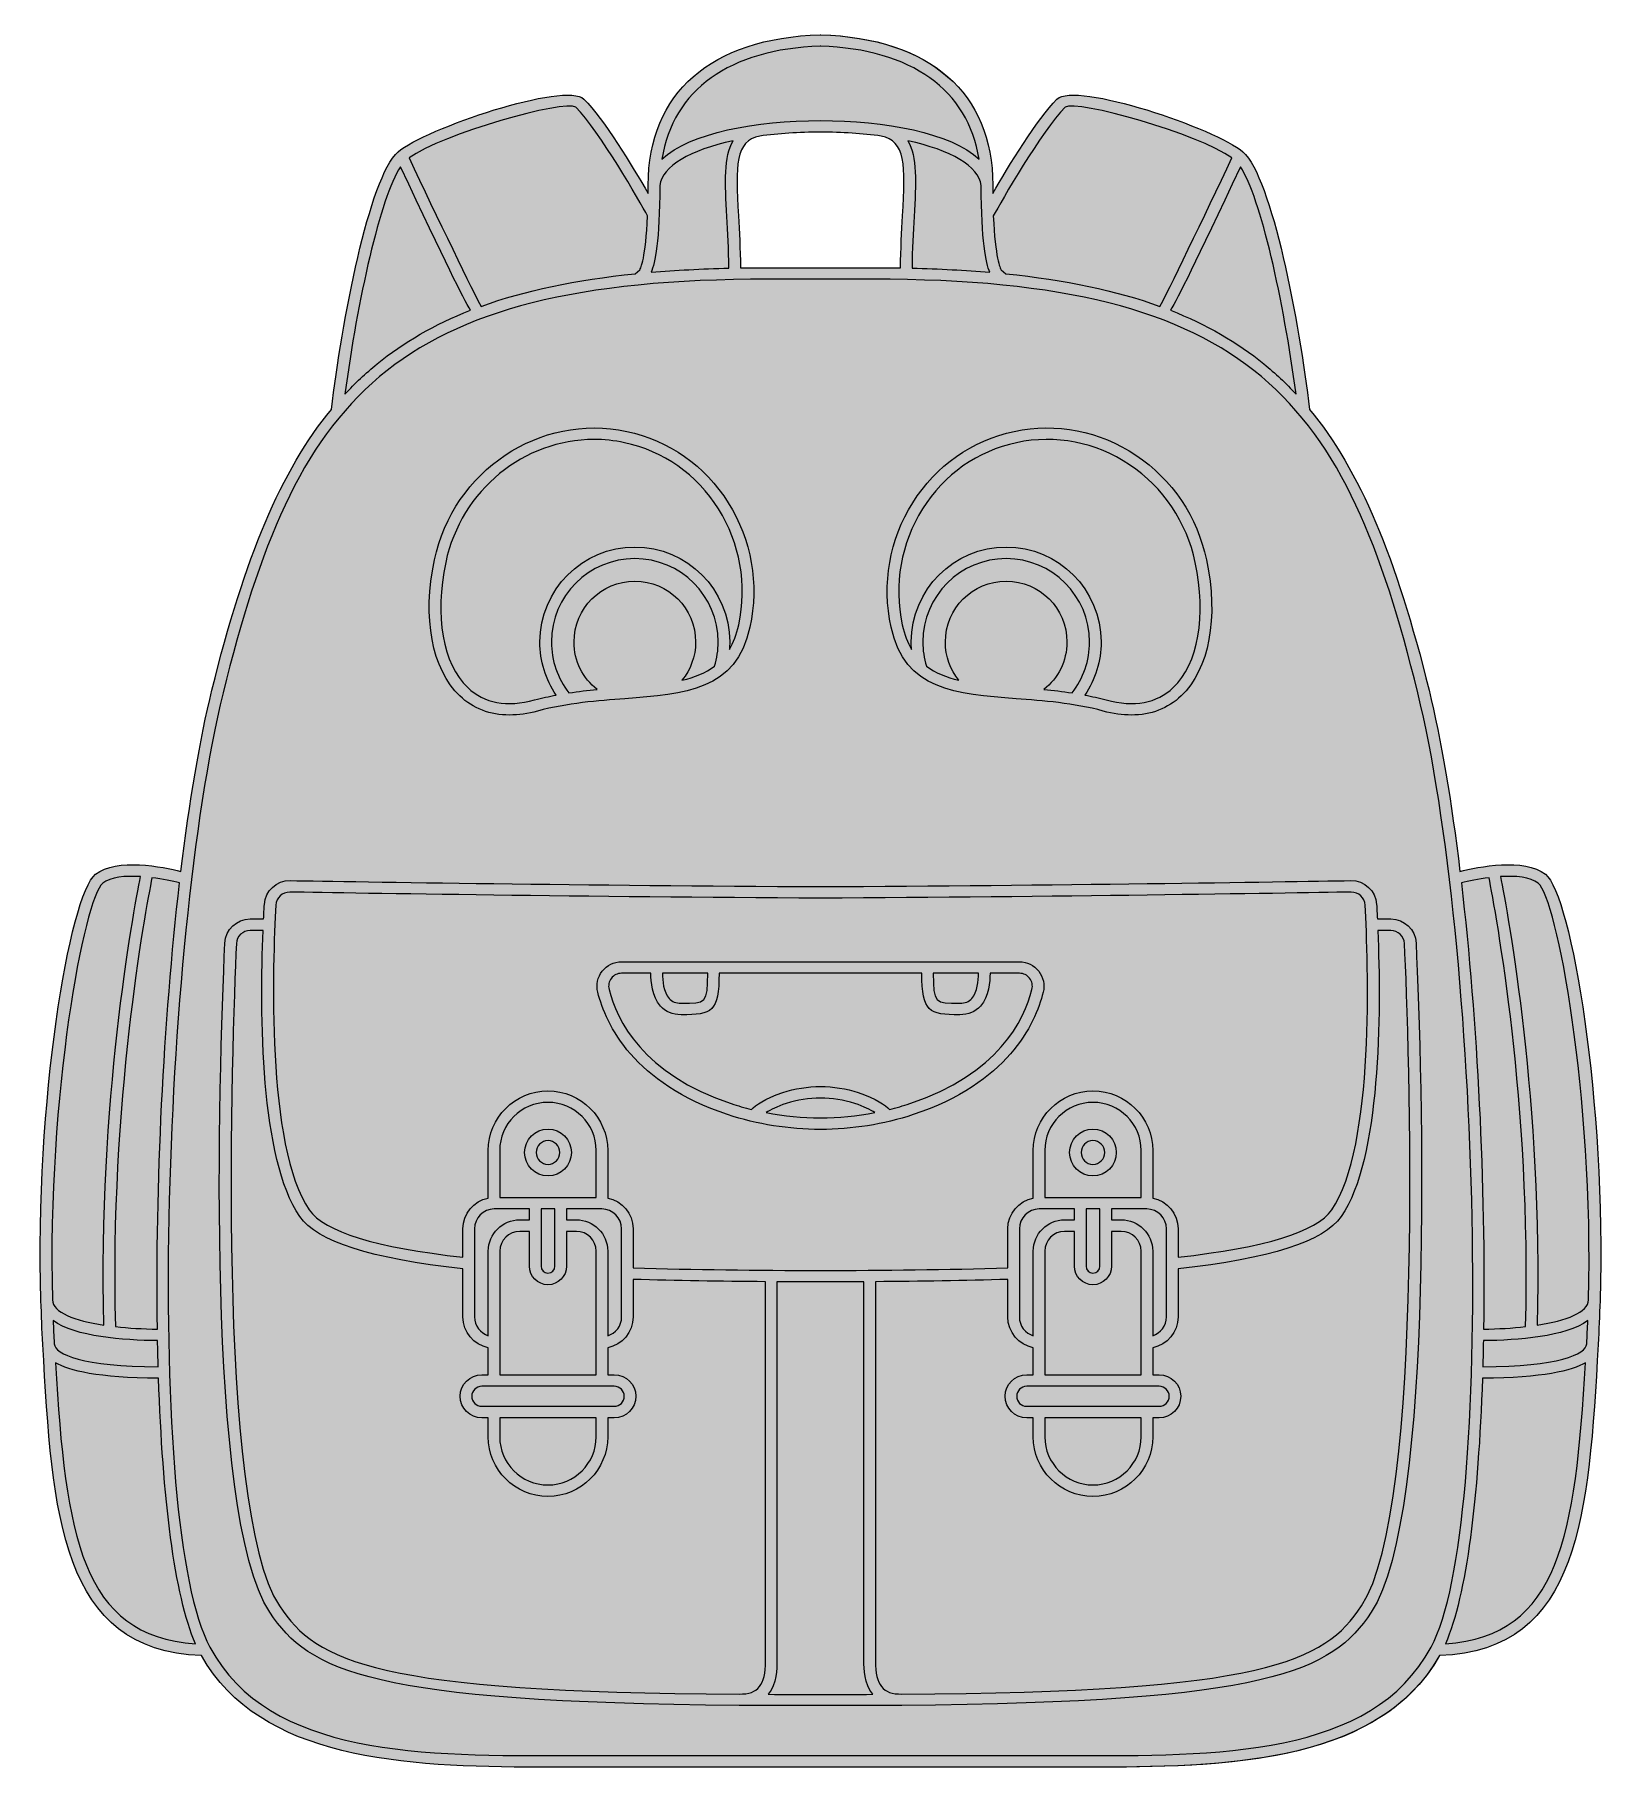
# Model space of a CAD drawing. Header units: inches. Extents: x 0.3 to 3.7, y -3.86 to -0.1.
import ezdxf

# ---------------------------------------------------------------- set-up
doc = ezdxf.new("R2010")
doc.units = ezdxf.units.IN
doc.header["$MEASUREMENT"] = 0
doc.layers.add('Backpack', color=7, linetype='Continuous', lineweight=0)

msp = doc.modelspace()

# ---------------------------------------------------------------- hatches: boundary and pattern name
at = {"layer": 'Backpack', "true_color": 0xf8e0c5, "transparency": 33554687}
h = msp.add_hatch(color=254, dxfattribs=at)
h.dxf.hatch_style = 2
edge = h.paths.add_edge_path()
edge.add_spline(control_points=[(2.1779, -0.4927), (2.176, -0.5262), (2.1739, -0.564), (2.1736, -0.6054), (2.1538, -0.6051), (1.8462, -0.6051), (1.8264, -0.6054), (1.8261, -0.564), (1.824, -0.5262), (1.8221, -0.4927), (1.8157, -0.3808), (1.8152, -0.3305), (1.8682, -0.3195), (1.9086, -0.314), (1.953, -0.311), (2, -0.311), (2.047, -0.311), (2.0914, -0.314), (2.1318, -0.3195), (2.1848, -0.3305), (2.1843, -0.3808), (2.1779, -0.4927)], knot_values=[0, 0, 0, 0, 1, 1, 1, 2, 2, 2, 3, 3, 3, 4, 4, 4, 5, 5, 5, 6, 6, 6, 7, 7, 7, 7], degree=3, periodic=0)
edge = h.paths.add_edge_path()
edge.add_spline(control_points=[(3.572, -1.9203), (3.5263, -1.8841), (3.4253, -1.9046), (3.3867, -1.9143), (3.3685, -1.7637), (3.3459, -1.6281), (3.3195, -1.5209), (3.2484, -1.2325), (3.1696, -1.0444), (3.0606, -0.9124), (3.0379, -0.7239), (2.979, -0.4089), (2.916, -0.3538), (2.858, -0.3031), (2.552, -0.2), (2.5128, -0.2393), (2.4704, -0.2818), (2.4075, -0.3856), (2.3736, -0.444), (2.3736, -0.438), (2.3735, -0.432), (2.3735, -0.4256), (2.3735, -0.2261), (2.2375, -0.1072), (1.9996, -0.0995), (1.7625, -0.1072), (1.6265, -0.2261), (1.6265, -0.4256), (1.6265, -0.432), (1.6264, -0.438), (1.6264, -0.444), (1.5925, -0.3856), (1.5296, -0.2818), (1.4872, -0.2393), (1.448, -0.2), (1.142, -0.3031), (1.084, -0.3538), (1.021, -0.4089), (0.9621, -0.7239), (0.9394, -0.9124), (0.8304, -1.0444), (0.7516, -1.2325), (0.6805, -1.5209), (0.6541, -1.6281), (0.6315, -1.7637), (0.6133, -1.9143), (0.5747, -1.9047), (0.4737, -1.8841), (0.428, -1.9203), (0.3715, -1.965), (0.2961, -2.4196), (0.3097, -2.8445), (0.3097, -2.8449), (0.3097, -2.8452), (0.3097, -2.8455), (0.311, -2.8772), (0.3118, -2.9089), (0.3136, -2.9401), (0.3136, -2.9401), (0.3136, -2.9402), (0.3136, -2.9402), (0.3348, -3.3104), (0.3519, -3.6032), (0.6577, -3.6151), (0.7852, -3.841), (1.0975, -3.8569), (1.3914, -3.8569), (1.4155, -3.8569), (2.5126, -3.8566), (2.5368, -3.8567), (2.8501, -3.8581), (3.2044, -3.8595), (3.3423, -3.6151), (3.6481, -3.6032), (3.6652, -3.3104), (3.6864, -2.9402), (3.6864, -2.9402), (3.6864, -2.9401), (3.6864, -2.9401), (3.6882, -2.9089), (3.689, -2.8772), (3.6903, -2.8455), (3.6903, -2.8452), (3.6903, -2.8449), (3.6904, -2.8445), (3.704, -2.4196), (3.6285, -1.965), (3.572, -1.9203)], knot_values=[0, 0, 0, 0, 1, 1, 1, 2, 2, 2, 3, 3, 3, 4, 4, 4, 5, 5, 5, 6, 6, 6, 7, 7, 7, 8, 8, 8, 9, 9, 9, 10, 10, 10, 11, 11, 11, 12, 12, 12, 13, 13, 13, 14, 14, 14, 15, 15, 15, 16, 16, 16, 17, 17, 17, 18, 18, 18, 19, 19, 19, 20, 20, 20, 21, 21, 21, 22, 22, 22, 23, 23, 23, 24, 24, 24, 25, 25, 25, 26, 26, 26, 27, 27, 27, 28, 28, 28, 29, 29, 29, 29], degree=3, periodic=0)
at = {"layer": 'Backpack', "true_color": 0x333333, "transparency": 33554687}
h = msp.add_hatch(color=250, dxfattribs=at)
h.dxf.hatch_style = 2
edge = h.paths.add_edge_path()
edge.add_spline(control_points=[(1.5465, -2.146), (1.5519, -2.1392), (1.5599, -2.1353), (1.5686, -2.1353), (1.5686, -2.1353), (1.6324, -2.1353), (1.6324, -2.1353), (1.6322, -2.1536), (1.6348, -2.1856), (1.653, -2.2062), (1.6642, -2.2188), (1.6793, -2.2252), (1.6978, -2.2252), (1.7657, -2.2252), (1.7792, -2.2187), (1.7803, -2.1353), (1.7803, -2.1353), (2.2197, -2.1353), (2.2197, -2.1353), (2.2208, -2.2187), (2.2343, -2.2252), (2.3022, -2.2252), (2.3207, -2.2252), (2.3358, -2.2188), (2.347, -2.2062), (2.3652, -2.1856), (2.3678, -2.1536), (2.3676, -2.1353), (2.3676, -2.1353), (2.4314, -2.1353), (2.4314, -2.1353), (2.4401, -2.1353), (2.4481, -2.1392), (2.4535, -2.146), (2.4588, -2.1529), (2.4607, -2.1618), (2.4585, -2.1703), (2.4422, -2.2355), (2.3859, -2.3544), (2.1935, -2.4178), (2.1791, -2.4226), (2.1645, -2.4267), (2.1497, -2.4304), (2.1408, -2.4217), (2.121, -2.4067), (2.082, -2.3939), (2.029, -2.3765), (1.971, -2.3765), (1.918, -2.3939), (1.879, -2.4067), (1.8592, -2.4217), (1.8503, -2.4304), (1.8356, -2.4267), (1.8209, -2.4226), (1.8065, -2.4178), (1.6141, -2.3544), (1.5578, -2.2355), (1.5415, -2.1703), (1.5393, -2.1618), (1.5412, -2.1529), (1.5465, -2.146)], knot_values=[0, 0, 0, 0, 1, 1, 1, 2, 2, 2, 3, 3, 3, 4, 4, 4, 5, 5, 5, 6, 6, 6, 7, 7, 7, 8, 8, 8, 9, 9, 9, 10, 10, 10, 11, 11, 11, 12, 12, 12, 13, 13, 13, 14, 14, 14, 15, 15, 15, 16, 16, 16, 17, 17, 17, 18, 18, 18, 19, 19, 19, 20, 20, 20, 20], degree=3, periodic=0)
edge = h.paths.add_edge_path()
edge.add_spline(control_points=[(1.6574, -2.1353), (1.6574, -2.1353), (1.7554, -2.1353), (1.7554, -2.1353), (1.7552, -2.2002), (1.7521, -2.2002), (1.6978, -2.2002), (1.6866, -2.2002), (1.6781, -2.1968), (1.6717, -2.1896), (1.6596, -2.176), (1.6572, -2.1513), (1.6574, -2.1353)], knot_values=[0, 0, 0, 0, 1, 1, 1, 2, 2, 2, 3, 3, 3, 4, 4, 4, 4], degree=3, periodic=0)
edge = h.paths.add_edge_path()
edge.add_spline(control_points=[(2.3283, -2.1896), (2.3219, -2.1968), (2.3134, -2.2002), (2.3022, -2.2002), (2.2479, -2.2002), (2.2448, -2.2002), (2.2446, -2.1353), (2.2446, -2.1353), (2.3426, -2.1353), (2.3426, -2.1353), (2.3428, -2.1513), (2.3404, -2.176), (2.3283, -2.1896)], knot_values=[0, 0, 0, 0, 1, 1, 1, 2, 2, 2, 3, 3, 3, 4, 4, 4, 4], degree=3, periodic=0)
edge = h.paths.add_edge_path()
edge.add_spline(control_points=[(1.8822, -2.4374), (1.8918, -2.4314), (1.9056, -2.4243), (1.9258, -2.4176), (1.9737, -2.4019), (2.0263, -2.4019), (2.0742, -2.4176), (2.0944, -2.4243), (2.1083, -2.4314), (2.1178, -2.4374), (2.0402, -2.4523), (1.9598, -2.4523), (1.8822, -2.4374)], knot_values=[0, 0, 0, 0, 1, 1, 1, 2, 2, 2, 3, 3, 3, 4, 4, 4, 4], degree=3, periodic=0)
edge = h.paths.add_edge_path()
edge.add_spline(control_points=[(1.7987, -2.4416), (1.8636, -2.463), (1.9313, -2.4738), (2, -2.4738), (2.0686, -2.4738), (2.1364, -2.463), (2.2013, -2.4416), (2.4051, -2.3744), (2.4651, -2.2466), (2.4828, -2.1764), (2.4868, -2.1603), (2.4833, -2.1437), (2.4732, -2.1307), (2.4631, -2.1177), (2.4479, -2.1103), (2.4314, -2.1103), (2.4314, -2.1103), (1.5686, -2.1103), (1.5686, -2.1103), (1.5521, -2.1103), (1.5369, -2.1177), (1.5268, -2.1307), (1.5167, -2.1437), (1.5132, -2.1603), (1.5172, -2.1764), (1.5349, -2.2466), (1.5949, -2.3744), (1.7987, -2.4416)], knot_values=[0, 0, 0, 0, 1, 1, 1, 2, 2, 2, 3, 3, 3, 4, 4, 4, 5, 5, 5, 6, 6, 6, 7, 7, 7, 8, 8, 8, 9, 9, 9, 9], degree=3, periodic=0)
edge = h.paths.add_edge_path()
edge.add_spline(control_points=[(2.2212, -1.1279), (2.268, -1.0534), (2.3405, -1.0024), (2.4253, -0.9844), (2.51, -0.9663), (2.597, -0.9833), (2.6701, -1.0323), (2.7434, -1.0813), (2.794, -1.1565), (2.8126, -1.244), (2.8374, -1.3602), (2.8191, -1.4642), (2.7649, -1.5156), (2.729, -1.5496), (2.6802, -1.5587), (2.6198, -1.5424), (2.6042, -1.5382), (2.5886, -1.5348), (2.5731, -1.5318), (2.596, -1.498), (2.6085, -1.4578), (2.6085, -1.4166), (2.6085, -1.3031), (2.5161, -1.2108), (2.4026, -1.2108), (2.2891, -1.2108), (2.1968, -1.3031), (2.1968, -1.4166), (2.1968, -1.422), (2.197, -1.4274), (2.1974, -1.4327), (2.1887, -1.418), (2.1819, -1.4005), (2.1774, -1.3793), (2.1588, -1.2919), (2.1743, -1.2026), (2.2212, -1.1279)], knot_values=[0, 0, 0, 0, 1, 1, 1, 2, 2, 2, 3, 3, 3, 4, 4, 4, 5, 5, 5, 6, 6, 6, 7, 7, 7, 8, 8, 8, 9, 9, 9, 10, 10, 10, 11, 11, 11, 12, 12, 12, 12], degree=3, periodic=0)
edge = h.paths.add_edge_path()
edge.add_spline(control_points=[(2.2218, -1.4166), (2.2218, -1.3169), (2.3029, -1.2358), (2.4026, -1.2358), (2.5023, -1.2358), (2.5835, -1.3169), (2.5835, -1.4166), (2.5835, -1.4567), (2.57, -1.4955), (2.5456, -1.5271), (2.5249, -1.5239), (2.5045, -1.5216), (2.4845, -1.5197), (2.5149, -1.4955), (2.5344, -1.4584), (2.5344, -1.4166), (2.5344, -1.3438), (2.4754, -1.2848), (2.4026, -1.2848), (2.3298, -1.2848), (2.2708, -1.3438), (2.2708, -1.4166), (2.2708, -1.4481), (2.2819, -1.477), (2.3003, -1.4997), (2.2728, -1.4933), (2.249, -1.4838), (2.2296, -1.469), (2.2245, -1.4521), (2.2218, -1.4345), (2.2218, -1.4166)], knot_values=[0, 0, 0, 0, 1, 1, 1, 2, 2, 2, 3, 3, 3, 4, 4, 4, 5, 5, 5, 6, 6, 6, 7, 7, 7, 8, 8, 8, 9, 9, 9, 10, 10, 10, 10], degree=3, periodic=0)
edge = h.paths.add_edge_path()
edge.add_spline(control_points=[(2.424, -1.5397), (2.4824, -1.5441), (2.5485, -1.5491), (2.6133, -1.5665), (2.6346, -1.5723), (2.6549, -1.5751), (2.6741, -1.5751), (2.7165, -1.5751), (2.7532, -1.5612), (2.7821, -1.5337), (2.8426, -1.4764), (2.8636, -1.3634), (2.837, -1.2388), (2.817, -1.1449), (2.7627, -1.0642), (2.684, -1.0115), (2.6052, -0.9588), (2.5115, -0.9405), (2.42, -0.9599), (2.3286, -0.9794), (2.2505, -1.0344), (2.2, -1.1146), (2.1497, -1.1948), (2.1329, -1.2907), (2.153, -1.3845), (2.1822, -1.5215), (2.2942, -1.53), (2.424, -1.5397)], knot_values=[0, 0, 0, 0, 1, 1, 1, 2, 2, 2, 3, 3, 3, 4, 4, 4, 5, 5, 5, 6, 6, 6, 7, 7, 7, 8, 8, 8, 9, 9, 9, 9], degree=3, periodic=0)
edge = h.paths.add_edge_path()
edge.add_spline(control_points=[(1.1874, -1.244), (1.221, -1.0862), (1.358, -0.9774), (1.5089, -0.9774), (1.5306, -0.9774), (1.5527, -0.9797), (1.5747, -0.9844), (1.6595, -1.0024), (1.732, -1.0534), (1.7788, -1.1279), (1.8257, -1.2026), (1.8412, -1.2919), (1.8226, -1.3793), (1.8181, -1.4005), (1.8113, -1.418), (1.8026, -1.4327), (1.803, -1.4274), (1.8032, -1.422), (1.8032, -1.4166), (1.8032, -1.3031), (1.7109, -1.2108), (1.5974, -1.2108), (1.4839, -1.2108), (1.3915, -1.3031), (1.3915, -1.4166), (1.3915, -1.4578), (1.404, -1.498), (1.4269, -1.5318), (1.4114, -1.5348), (1.3958, -1.5382), (1.3802, -1.5424), (1.3198, -1.5587), (1.271, -1.5496), (1.2351, -1.5156), (1.1809, -1.4642), (1.1626, -1.3602), (1.1874, -1.244)], knot_values=[0, 0, 0, 0, 1, 1, 1, 2, 2, 2, 3, 3, 3, 4, 4, 4, 5, 5, 5, 6, 6, 6, 7, 7, 7, 8, 8, 8, 9, 9, 9, 10, 10, 10, 11, 11, 11, 12, 12, 12, 12], degree=3, periodic=0)
edge = h.paths.add_edge_path()
edge.add_spline(control_points=[(1.7704, -1.469), (1.751, -1.4838), (1.7272, -1.4933), (1.6997, -1.4997), (1.7181, -1.477), (1.7292, -1.4481), (1.7292, -1.4166), (1.7292, -1.3438), (1.6702, -1.2848), (1.5974, -1.2848), (1.5246, -1.2848), (1.4656, -1.3438), (1.4656, -1.4166), (1.4656, -1.4584), (1.4851, -1.4955), (1.5155, -1.5197), (1.4955, -1.5216), (1.4751, -1.5239), (1.4544, -1.5271), (1.43, -1.4955), (1.4165, -1.4567), (1.4165, -1.4166), (1.4165, -1.3169), (1.4977, -1.2358), (1.5974, -1.2358), (1.6971, -1.2358), (1.7782, -1.3169), (1.7782, -1.4166), (1.7782, -1.4345), (1.7755, -1.4521), (1.7704, -1.469)], knot_values=[0, 0, 0, 0, 1, 1, 1, 2, 2, 2, 3, 3, 3, 4, 4, 4, 5, 5, 5, 6, 6, 6, 7, 7, 7, 8, 8, 8, 9, 9, 9, 10, 10, 10, 10], degree=3, periodic=0)
edge = h.paths.add_edge_path()
edge.add_spline(control_points=[(1.3259, -1.5751), (1.3451, -1.5751), (1.3654, -1.5723), (1.3867, -1.5665), (1.4515, -1.5491), (1.5176, -1.5441), (1.576, -1.5397), (1.7058, -1.53), (1.8179, -1.5215), (1.847, -1.3845), (1.8671, -1.2907), (1.8503, -1.1948), (1.8, -1.1146), (1.7495, -1.0344), (1.6714, -0.9794), (1.58, -0.9599), (1.3914, -0.9197), (1.2043, -1.0448), (1.1629, -1.2388), (1.1364, -1.3634), (1.1574, -1.4764), (1.2179, -1.5337), (1.2468, -1.5612), (1.2835, -1.5751), (1.3259, -1.5751)], knot_values=[0, 0, 0, 0, 1, 1, 1, 2, 2, 2, 3, 3, 3, 4, 4, 4, 5, 5, 5, 6, 6, 6, 7, 7, 7, 8, 8, 8, 8], degree=3, periodic=0)
edge = h.paths.add_edge_path()
edge.add_spline(control_points=[(3.1731, -3.5074), (3.0928, -3.6293), (2.962, -3.6947), (2.1764, -3.6985), (2.1348, -3.6987), (2.1193, -3.6791), (2.1193, -3.627), (2.1193, -3.627), (2.1193, -2.8042), (2.1193, -2.8042), (2.2166, -2.8034), (2.3122, -2.802), (2.4062, -2.7992), (2.4062, -2.7992), (2.4062, -2.8805), (2.4062, -2.8805), (2.4062, -2.9137), (2.43, -2.9412), (2.4614, -2.9473), (2.4614, -2.9473), (2.4614, -3.006), (2.4614, -3.006), (2.4614, -3.006), (2.4471, -3.006), (2.4471, -3.006), (2.4213, -3.006), (2.4004, -3.0269), (2.4004, -3.0527), (2.4004, -3.0784), (2.4213, -3.0993), (2.4471, -3.0993), (2.4471, -3.0993), (2.4614, -3.0993), (2.4614, -3.0993), (2.4614, -3.0993), (2.4614, -3.1404), (2.4614, -3.1404), (2.4614, -3.2118), (2.5195, -3.27), (2.5909, -3.27), (2.6623, -3.27), (2.7205, -3.2118), (2.7205, -3.1404), (2.7205, -3.1404), (2.7205, -3.0993), (2.7205, -3.0993), (2.7205, -3.0993), (2.7345, -3.0993), (2.7345, -3.0993), (2.7602, -3.0993), (2.7812, -3.0784), (2.7812, -3.0527), (2.7812, -3.0269), (2.7602, -3.006), (2.7345, -3.006), (2.7345, -3.006), (2.7204, -3.006), (2.7204, -3.006), (2.7204, -3.006), (2.7204, -2.9473), (2.7204, -2.9473), (2.7517, -2.9412), (2.7753, -2.9136), (2.7753, -2.8805), (2.7753, -2.8805), (2.7753, -2.7762), (2.7753, -2.7762), (2.9755, -2.7541), (3.0914, -2.717), (3.1291, -2.6629), (3.2151, -2.5393), (3.2158, -2.2208), (3.2086, -2.0424), (3.2086, -2.0424), (3.2365, -2.0424), (3.2365, -2.0424), (3.2526, -2.0424), (3.2658, -2.0549), (3.2665, -2.0709), (3.2756, -2.2734), (3.3138, -3.294), (3.1731, -3.5074)], knot_values=[0, 0, 0, 0, 1, 1, 1, 2, 2, 2, 3, 3, 3, 4, 4, 4, 5, 5, 5, 6, 6, 6, 7, 7, 7, 8, 8, 8, 9, 9, 9, 10, 10, 10, 11, 11, 11, 12, 12, 12, 13, 13, 13, 14, 14, 14, 15, 15, 15, 16, 16, 16, 17, 17, 17, 18, 18, 18, 19, 19, 19, 20, 20, 20, 21, 21, 21, 22, 22, 22, 23, 23, 23, 24, 24, 24, 25, 25, 25, 26, 26, 26, 27, 27, 27, 27], degree=3, periodic=0)
edge = h.paths.add_edge_path()
edge.add_spline(control_points=[(2, -3.6994), (1.9607, -3.6994), (1.9229, -3.6992), (1.8864, -3.699), (1.9056, -3.6762), (1.9057, -3.6433), (1.9057, -3.627), (1.9057, -3.627), (1.9057, -2.8045), (1.9057, -2.8045), (1.9213, -2.8046), (2.0787, -2.8046), (2.0943, -2.8045), (2.0943, -2.8045), (2.0943, -3.627), (2.0943, -3.627), (2.0943, -3.6433), (2.0944, -3.6762), (2.1136, -3.699), (2.0771, -3.6992), (2.0393, -3.6994), (2, -3.6994)], knot_values=[0, 0, 0, 0, 1, 1, 1, 2, 2, 2, 3, 3, 3, 4, 4, 4, 5, 5, 5, 6, 6, 6, 7, 7, 7, 7], degree=3, periodic=0)
edge = h.paths.add_edge_path()
edge.add_spline(control_points=[(1.8807, -3.627), (1.8807, -3.6791), (1.8652, -3.6987), (1.8236, -3.6985), (1.038, -3.6947), (0.9072, -3.6293), (0.8269, -3.5074), (0.6862, -3.294), (0.7244, -2.2734), (0.7335, -2.0709), (0.7342, -2.0549), (0.7474, -2.0424), (0.7635, -2.0424), (0.7635, -2.0424), (0.7914, -2.0424), (0.7914, -2.0424), (0.7842, -2.2208), (0.7849, -2.5393), (0.8709, -2.6629), (0.9086, -2.717), (1.0245, -2.7541), (1.2247, -2.7762), (1.2247, -2.7762), (1.2247, -2.8805), (1.2247, -2.8805), (1.2247, -2.9136), (1.2483, -2.9412), (1.2796, -2.9473), (1.2796, -2.9473), (1.2796, -3.006), (1.2796, -3.006), (1.2796, -3.006), (1.2655, -3.006), (1.2655, -3.006), (1.2398, -3.006), (1.2188, -3.0269), (1.2188, -3.0527), (1.2188, -3.0784), (1.2398, -3.0993), (1.2655, -3.0993), (1.2655, -3.0993), (1.2795, -3.0993), (1.2795, -3.0993), (1.2795, -3.0993), (1.2795, -3.1404), (1.2795, -3.1404), (1.2795, -3.2118), (1.3377, -3.27), (1.4091, -3.27), (1.4805, -3.27), (1.5386, -3.2118), (1.5386, -3.1404), (1.5386, -3.1404), (1.5386, -3.0993), (1.5386, -3.0993), (1.5386, -3.0993), (1.5529, -3.0993), (1.5529, -3.0993), (1.5787, -3.0993), (1.5996, -3.0784), (1.5996, -3.0527), (1.5996, -3.0269), (1.5787, -3.006), (1.5529, -3.006), (1.5529, -3.006), (1.5386, -3.006), (1.5386, -3.006), (1.5386, -3.006), (1.5386, -2.9473), (1.5386, -2.9473), (1.57, -2.9412), (1.5938, -2.9137), (1.5938, -2.8805), (1.5938, -2.8805), (1.5938, -2.7992), (1.5938, -2.7992), (1.6878, -2.802), (1.7834, -2.8034), (1.8807, -2.8042), (1.8807, -2.8042), (1.8807, -3.627), (1.8807, -3.627)], knot_values=[0, 0, 0, 0, 1, 1, 1, 2, 2, 2, 3, 3, 3, 4, 4, 4, 5, 5, 5, 6, 6, 6, 7, 7, 7, 8, 8, 8, 9, 9, 9, 10, 10, 10, 11, 11, 11, 12, 12, 12, 13, 13, 13, 14, 14, 14, 15, 15, 15, 16, 16, 16, 17, 17, 17, 18, 18, 18, 19, 19, 19, 20, 20, 20, 21, 21, 21, 22, 22, 22, 23, 23, 23, 24, 24, 24, 25, 25, 25, 26, 26, 26, 27, 27, 27, 27], degree=3, periodic=0)
edge = h.paths.add_edge_path()
edge.add_spline(control_points=[(1.369, -2.6464), (1.369, -2.6464), (1.369, -2.6699), (1.369, -2.6699), (1.369, -2.6699), (1.3479, -2.6699), (1.3479, -2.6699), (1.3103, -2.6699), (1.2797, -2.7004), (1.2797, -2.7379), (1.2797, -2.7379), (1.2797, -2.9213), (1.2797, -2.9213), (1.2624, -2.9158), (1.2497, -2.8997), (1.2497, -2.8805), (1.2497, -2.8805), (1.2497, -2.6895), (1.2497, -2.6895), (1.2497, -2.6658), (1.269, -2.6464), (1.2927, -2.6464), (1.2927, -2.6464), (1.369, -2.6464), (1.369, -2.6464)], knot_values=[0, 0, 0, 0, 1, 1, 1, 2, 2, 2, 3, 3, 3, 4, 4, 4, 5, 5, 5, 6, 6, 6, 7, 7, 7, 8, 8, 8, 8], degree=3, periodic=0)
edge = h.paths.add_edge_path()
edge.add_spline(control_points=[(1.3045, -2.6214), (1.3045, -2.6214), (1.3045, -2.5197), (1.3045, -2.5197), (1.3045, -2.4621), (1.3514, -2.4152), (1.4091, -2.4152), (1.4667, -2.4152), (1.5136, -2.4621), (1.5136, -2.5197), (1.5136, -2.5197), (1.5136, -2.6214), (1.5136, -2.6214), (1.5136, -2.6214), (1.3045, -2.6214), (1.3045, -2.6214)], knot_values=[0, 0, 0, 0, 1, 1, 1, 2, 2, 2, 3, 3, 3, 4, 4, 4, 5, 5, 5, 5], degree=3, periodic=0)
edge = h.paths.add_edge_path()
edge.add_spline(control_points=[(1.394, -2.7706), (1.394, -2.7706), (1.394, -2.6464), (1.394, -2.6464), (1.394, -2.6464), (1.4242, -2.6464), (1.4242, -2.6464), (1.4242, -2.6464), (1.4242, -2.7706), (1.4242, -2.7706), (1.4242, -2.7789), (1.4174, -2.7857), (1.4091, -2.7857), (1.4008, -2.7857), (1.394, -2.7789), (1.394, -2.7706)], knot_values=[0, 0, 0, 0, 1, 1, 1, 2, 2, 2, 3, 3, 3, 4, 4, 4, 5, 5, 5, 5], degree=3, periodic=0)
edge = h.paths.add_edge_path()
edge.add_spline(control_points=[(1.4091, -2.8107), (1.4312, -2.8107), (1.4492, -2.7927), (1.4492, -2.7706), (1.4492, -2.7706), (1.4492, -2.6949), (1.4492, -2.6949), (1.4492, -2.6949), (1.4706, -2.6949), (1.4706, -2.6949), (1.4943, -2.6949), (1.5136, -2.7142), (1.5136, -2.7379), (1.5136, -2.7379), (1.5136, -3.006), (1.5136, -3.006), (1.5136, -3.006), (1.3047, -3.006), (1.3047, -3.006), (1.3047, -3.006), (1.3047, -2.7379), (1.3047, -2.7379), (1.3047, -2.7142), (1.3241, -2.6949), (1.3479, -2.6949), (1.3479, -2.6949), (1.369, -2.6949), (1.369, -2.6949), (1.369, -2.6949), (1.369, -2.7706), (1.369, -2.7706), (1.369, -2.7927), (1.387, -2.8107), (1.4091, -2.8107)], knot_values=[0, 0, 0, 0, 1, 1, 1, 2, 2, 2, 3, 3, 3, 4, 4, 4, 5, 5, 5, 6, 6, 6, 7, 7, 7, 8, 8, 8, 9, 9, 9, 10, 10, 10, 11, 11, 11, 11], degree=3, periodic=0)
edge = h.paths.add_edge_path()
edge.add_spline(control_points=[(1.5136, -3.0993), (1.5136, -3.0993), (1.5136, -3.1404), (1.5136, -3.1404), (1.5136, -3.198), (1.4667, -3.2449), (1.4091, -3.2449), (1.3514, -3.2449), (1.3045, -3.198), (1.3045, -3.1404), (1.3045, -3.1404), (1.3045, -3.0993), (1.3045, -3.0993), (1.3045, -3.0993), (1.5136, -3.0993), (1.5136, -3.0993)], knot_values=[0, 0, 0, 0, 1, 1, 1, 2, 2, 2, 3, 3, 3, 4, 4, 4, 5, 5, 5, 5], degree=3, periodic=0)
edge = h.paths.add_edge_path()
edge.add_spline(control_points=[(1.2655, -3.0743), (1.2535, -3.0743), (1.2438, -3.0646), (1.2438, -3.0527), (1.2438, -3.0407), (1.2535, -3.031), (1.2655, -3.031), (1.2655, -3.031), (1.5529, -3.031), (1.5529, -3.031), (1.5649, -3.031), (1.5746, -3.0407), (1.5746, -3.0527), (1.5746, -3.0646), (1.5649, -3.0743), (1.5529, -3.0743), (1.5529, -3.0743), (1.2655, -3.0743), (1.2655, -3.0743)], knot_values=[0, 0, 0, 0, 1, 1, 1, 2, 2, 2, 3, 3, 3, 4, 4, 4, 5, 5, 5, 6, 6, 6, 6], degree=3, periodic=0)
edge = h.paths.add_edge_path()
edge.add_spline(control_points=[(1.4706, -2.6699), (1.4706, -2.6699), (1.4492, -2.6699), (1.4492, -2.6699), (1.4492, -2.6699), (1.4492, -2.6464), (1.4492, -2.6464), (1.4492, -2.6464), (1.5257, -2.6464), (1.5257, -2.6464), (1.5495, -2.6464), (1.5688, -2.6658), (1.5688, -2.6895), (1.5688, -2.6895), (1.5688, -2.8805), (1.5688, -2.8805), (1.5688, -2.8998), (1.556, -2.9159), (1.5386, -2.9214), (1.5386, -2.9214), (1.5386, -2.7379), (1.5386, -2.7379), (1.5386, -2.7004), (1.5081, -2.6699), (1.4706, -2.6699)], knot_values=[0, 0, 0, 0, 1, 1, 1, 2, 2, 2, 3, 3, 3, 4, 4, 4, 5, 5, 5, 6, 6, 6, 7, 7, 7, 8, 8, 8, 8], degree=3, periodic=0)
edge = h.paths.add_edge_path()
edge.add_spline(control_points=[(2.6521, -2.6699), (2.6521, -2.6699), (2.631, -2.6699), (2.631, -2.6699), (2.631, -2.6699), (2.631, -2.6464), (2.631, -2.6464), (2.631, -2.6464), (2.7073, -2.6464), (2.7073, -2.6464), (2.731, -2.6464), (2.7503, -2.6658), (2.7503, -2.6895), (2.7503, -2.6895), (2.7503, -2.8805), (2.7503, -2.8805), (2.7503, -2.8997), (2.7376, -2.9158), (2.7203, -2.9213), (2.7203, -2.9213), (2.7203, -2.7379), (2.7203, -2.7379), (2.7203, -2.7004), (2.6897, -2.6699), (2.6521, -2.6699)], knot_values=[0, 0, 0, 0, 1, 1, 1, 2, 2, 2, 3, 3, 3, 4, 4, 4, 5, 5, 5, 6, 6, 6, 7, 7, 7, 8, 8, 8, 8], degree=3, periodic=0)
edge = h.paths.add_edge_path()
edge.add_spline(control_points=[(2.5508, -2.6464), (2.5508, -2.6464), (2.5508, -2.6699), (2.5508, -2.6699), (2.5508, -2.6699), (2.5294, -2.6699), (2.5294, -2.6699), (2.4919, -2.6699), (2.4614, -2.7004), (2.4614, -2.7379), (2.4614, -2.7379), (2.4614, -2.9214), (2.4614, -2.9214), (2.444, -2.9159), (2.4312, -2.8998), (2.4312, -2.8805), (2.4312, -2.8805), (2.4312, -2.6895), (2.4312, -2.6895), (2.4312, -2.6658), (2.4505, -2.6464), (2.4743, -2.6464), (2.4743, -2.6464), (2.5508, -2.6464), (2.5508, -2.6464)], knot_values=[0, 0, 0, 0, 1, 1, 1, 2, 2, 2, 3, 3, 3, 4, 4, 4, 5, 5, 5, 6, 6, 6, 7, 7, 7, 8, 8, 8, 8], degree=3, periodic=0)
edge = h.paths.add_edge_path()
edge.add_spline(control_points=[(2.4864, -2.6214), (2.4864, -2.6214), (2.4864, -2.5197), (2.4864, -2.5197), (2.4864, -2.4621), (2.5333, -2.4152), (2.5909, -2.4152), (2.6486, -2.4152), (2.6955, -2.4621), (2.6955, -2.5197), (2.6955, -2.5197), (2.6955, -2.6214), (2.6955, -2.6214), (2.6955, -2.6214), (2.4864, -2.6214), (2.4864, -2.6214)], knot_values=[0, 0, 0, 0, 1, 1, 1, 2, 2, 2, 3, 3, 3, 4, 4, 4, 5, 5, 5, 5], degree=3, periodic=0)
edge = h.paths.add_edge_path()
edge.add_spline(control_points=[(2.5758, -2.7706), (2.5758, -2.7706), (2.5758, -2.6464), (2.5758, -2.6464), (2.5758, -2.6464), (2.606, -2.6464), (2.606, -2.6464), (2.606, -2.6464), (2.606, -2.7706), (2.606, -2.7706), (2.606, -2.7789), (2.5992, -2.7857), (2.5909, -2.7857), (2.5826, -2.7857), (2.5758, -2.7789), (2.5758, -2.7706)], knot_values=[0, 0, 0, 0, 1, 1, 1, 2, 2, 2, 3, 3, 3, 4, 4, 4, 5, 5, 5, 5], degree=3, periodic=0)
edge = h.paths.add_edge_path()
edge.add_spline(control_points=[(2.5909, -2.8107), (2.613, -2.8107), (2.631, -2.7927), (2.631, -2.7706), (2.631, -2.7706), (2.631, -2.6949), (2.631, -2.6949), (2.631, -2.6949), (2.6521, -2.6949), (2.6521, -2.6949), (2.6759, -2.6949), (2.6953, -2.7142), (2.6953, -2.7379), (2.6953, -2.7379), (2.6953, -3.006), (2.6953, -3.006), (2.6953, -3.006), (2.4864, -3.006), (2.4864, -3.006), (2.4864, -3.006), (2.4864, -2.7379), (2.4864, -2.7379), (2.4864, -2.7142), (2.5057, -2.6949), (2.5294, -2.6949), (2.5294, -2.6949), (2.5508, -2.6949), (2.5508, -2.6949), (2.5508, -2.6949), (2.5508, -2.7706), (2.5508, -2.7706), (2.5508, -2.7927), (2.5688, -2.8107), (2.5909, -2.8107)], knot_values=[0, 0, 0, 0, 1, 1, 1, 2, 2, 2, 3, 3, 3, 4, 4, 4, 5, 5, 5, 6, 6, 6, 7, 7, 7, 8, 8, 8, 9, 9, 9, 10, 10, 10, 11, 11, 11, 11], degree=3, periodic=0)
edge = h.paths.add_edge_path()
edge.add_spline(control_points=[(2.6955, -3.0993), (2.6955, -3.0993), (2.6955, -3.1404), (2.6955, -3.1404), (2.6955, -3.198), (2.6486, -3.2449), (2.5909, -3.2449), (2.5333, -3.2449), (2.4864, -3.198), (2.4864, -3.1404), (2.4864, -3.1404), (2.4864, -3.0993), (2.4864, -3.0993), (2.4864, -3.0993), (2.6955, -3.0993), (2.6955, -3.0993)], knot_values=[0, 0, 0, 0, 1, 1, 1, 2, 2, 2, 3, 3, 3, 4, 4, 4, 5, 5, 5, 5], degree=3, periodic=0)
edge = h.paths.add_edge_path()
edge.add_spline(control_points=[(2.4471, -3.0743), (2.4351, -3.0743), (2.4254, -3.0646), (2.4254, -3.0527), (2.4254, -3.0407), (2.4351, -3.031), (2.4471, -3.031), (2.4471, -3.031), (2.7345, -3.031), (2.7345, -3.031), (2.7465, -3.031), (2.7562, -3.0407), (2.7562, -3.0527), (2.7562, -3.0646), (2.7465, -3.0743), (2.7345, -3.0743), (2.7345, -3.0743), (2.4471, -3.0743), (2.4471, -3.0743)], knot_values=[0, 0, 0, 0, 1, 1, 1, 2, 2, 2, 3, 3, 3, 4, 4, 4, 5, 5, 5, 6, 6, 6, 6], degree=3, periodic=0)
edge = h.paths.add_edge_path()
edge.add_spline(control_points=[(0.8191, -1.9874), (0.82, -1.9713), (0.833, -1.9592), (0.8494, -1.9591), (0.9933, -1.9616), (1.5013, -1.9698), (2, -1.9722), (2.4987, -1.9698), (3.0067, -1.9616), (3.1506, -1.9591), (3.167, -1.9592), (3.18, -1.9713), (3.1809, -1.9874), (3.1878, -2.1083), (3.2027, -2.5132), (3.1085, -2.6486), (3.0759, -2.6956), (2.9636, -2.7301), (2.7753, -2.7511), (2.7753, -2.7511), (2.7753, -2.6895), (2.7753, -2.6895), (2.7753, -2.6565), (2.7517, -2.6289), (2.7205, -2.6228), (2.7205, -2.6228), (2.7205, -2.5197), (2.7205, -2.5197), (2.7205, -2.4483), (2.6623, -2.3902), (2.5909, -2.3902), (2.5195, -2.3902), (2.4614, -2.4483), (2.4614, -2.5197), (2.4614, -2.5197), (2.4614, -2.6227), (2.4614, -2.6227), (2.43, -2.6288), (2.4062, -2.6564), (2.4062, -2.6895), (2.4062, -2.6895), (2.4062, -2.7741), (2.4062, -2.7741), (2.274, -2.7781), (2.1386, -2.7793), (2, -2.7801), (1.8614, -2.7793), (1.726, -2.7781), (1.5938, -2.7741), (1.5938, -2.7741), (1.5938, -2.6895), (1.5938, -2.6895), (1.5938, -2.6564), (1.57, -2.6288), (1.5386, -2.6227), (1.5386, -2.6227), (1.5386, -2.5197), (1.5386, -2.5197), (1.5386, -2.4483), (1.4805, -2.3902), (1.4091, -2.3902), (1.3377, -2.3902), (1.2795, -2.4483), (1.2795, -2.5197), (1.2795, -2.5197), (1.2795, -2.6228), (1.2795, -2.6228), (1.2483, -2.6289), (1.2247, -2.6565), (1.2247, -2.6895), (1.2247, -2.6895), (1.2247, -2.7511), (1.2247, -2.7511), (1.0364, -2.7301), (0.9241, -2.6956), (0.8915, -2.6486), (0.7973, -2.5132), (0.8122, -2.1083), (0.8191, -1.9874)], knot_values=[0, 0, 0, 0, 1, 1, 1, 2, 2, 2, 3, 3, 3, 4, 4, 4, 5, 5, 5, 6, 6, 6, 7, 7, 7, 8, 8, 8, 9, 9, 9, 10, 10, 10, 11, 11, 11, 12, 12, 12, 13, 13, 13, 14, 14, 14, 15, 15, 15, 16, 16, 16, 17, 17, 17, 18, 18, 18, 19, 19, 19, 20, 20, 20, 21, 21, 21, 22, 22, 22, 23, 23, 23, 24, 24, 24, 25, 25, 25, 26, 26, 26, 26], degree=3, periodic=0)
edge = h.paths.add_edge_path()
edge.add_spline(control_points=[(3.2365, -2.0174), (3.2365, -2.0174), (3.2075, -2.0174), (3.2075, -2.0174), (3.207, -2.0062), (3.2064, -1.9956), (3.2059, -1.986), (3.2042, -1.9564), (3.1795, -1.9338), (3.1501, -1.9341), (3.0063, -1.9366), (2.4984, -1.9449), (2, -1.9472), (1.5016, -1.9449), (0.9937, -1.9366), (0.8499, -1.9341), (0.8205, -1.9338), (0.7958, -1.9564), (0.7941, -1.986), (0.7936, -1.9956), (0.793, -2.0062), (0.7925, -2.0174), (0.7925, -2.0174), (0.7635, -2.0174), (0.7635, -2.0174), (0.734, -2.0174), (0.7098, -2.0404), (0.7085, -2.0698), (0.6957, -2.3561), (0.6647, -3.3068), (0.806, -3.5212), (0.8911, -3.6503), (1.0257, -3.7156), (1.8237, -3.7235), (1.8237, -3.7235), (2.1763, -3.7235), (2.1763, -3.7235), (2.9743, -3.7156), (3.1089, -3.6503), (3.194, -3.5212), (3.3353, -3.3068), (3.3043, -2.3561), (3.2915, -2.0698), (3.2902, -2.0404), (3.266, -2.0174), (3.2365, -2.0174)], knot_values=[0, 0, 0, 0, 1, 1, 1, 2, 2, 2, 3, 3, 3, 4, 4, 4, 5, 5, 5, 6, 6, 6, 7, 7, 7, 8, 8, 8, 9, 9, 9, 10, 10, 10, 11, 11, 11, 12, 12, 12, 13, 13, 13, 14, 14, 14, 15, 15, 15, 15], degree=3, periodic=0)
edge = h.paths.add_edge_path()
edge.add_spline(control_points=[(1.4092, -2.5496), (1.395, -2.5496), (1.3835, -2.5381), (1.3835, -2.5239), (1.3835, -2.5097), (1.395, -2.4982), (1.4092, -2.4982), (1.4234, -2.4982), (1.4349, -2.5097), (1.4349, -2.5239), (1.4349, -2.5381), (1.4234, -2.5496), (1.4092, -2.5496)], knot_values=[0, 0, 0, 0, 1, 1, 1, 2, 2, 2, 3, 3, 3, 4, 4, 4, 4], degree=3, periodic=0)
edge = h.paths.add_edge_path()
edge.add_spline(control_points=[(1.4092, -2.4731), (1.3812, -2.4731), (1.3585, -2.4959), (1.3585, -2.5239), (1.3585, -2.5519), (1.3812, -2.5746), (1.4092, -2.5746), (1.4372, -2.5746), (1.4599, -2.5519), (1.4599, -2.5239), (1.4599, -2.4959), (1.4372, -2.4731), (1.4092, -2.4731)], knot_values=[0, 0, 0, 0, 1, 1, 1, 2, 2, 2, 3, 3, 3, 4, 4, 4, 4], degree=3, periodic=0)
edge = h.paths.add_edge_path()
edge.add_spline(control_points=[(3.6654, -2.8436), (3.6644, -2.8708), (3.6176, -2.8887), (3.554, -2.8984), (3.5667, -2.4204), (3.4904, -2.0055), (3.4746, -1.9256), (3.5073, -1.9235), (3.5391, -1.9262), (3.5565, -1.9399), (3.5962, -1.9713), (3.6772, -2.398), (3.6654, -2.8436)], knot_values=[0, 0, 0, 0, 1, 1, 1, 2, 2, 2, 3, 3, 3, 4, 4, 4, 4], degree=3, periodic=0)
edge = h.paths.add_edge_path()
edge.add_spline(control_points=[(3.6615, -2.9386), (3.6601, -2.9623), (3.5997, -2.9875), (3.436, -2.9885), (3.4366, -2.9699), (3.437, -2.9511), (3.4374, -2.932), (3.5117, -2.9313), (3.6157, -2.9235), (3.6639, -2.8886), (3.6632, -2.9053), (3.6625, -2.9219), (3.6615, -2.9386)], knot_values=[0, 0, 0, 0, 1, 1, 1, 2, 2, 2, 3, 3, 3, 4, 4, 4, 4], degree=3, periodic=0)
edge = h.paths.add_edge_path()
edge.add_spline(control_points=[(3.3552, -3.5895), (3.4011, -3.4847), (3.4267, -3.2709), (3.4353, -3.0135), (3.567, -3.0128), (3.6294, -2.9971), (3.6591, -2.9798), (3.6363, -3.3557), (3.6033, -3.5722), (3.3552, -3.5895)], knot_values=[0, 0, 0, 0, 1, 1, 1, 2, 2, 2, 3, 3, 3, 3], degree=3, periodic=0)
edge = h.paths.add_edge_path()
edge.add_spline(control_points=[(3.3239, -3.5971), (3.1957, -3.8346), (2.8608, -3.8331), (2.5369, -3.8317), (2.5248, -3.8317), (1.4752, -3.8317), (1.4631, -3.8317), (1.1392, -3.8331), (0.8043, -3.8346), (0.6761, -3.5971), (0.5335, -3.3327), (0.5716, -2.0677), (0.7048, -1.5269), (0.8607, -0.8943), (1.0594, -0.6299), (1.8869, -0.6299), (1.8869, -0.6299), (2.1131, -0.6299), (2.1131, -0.6299), (2.9406, -0.6299), (3.1393, -0.8943), (3.2952, -1.5269), (3.4284, -2.0677), (3.4665, -3.3327), (3.3239, -3.5971)], knot_values=[0, 0, 0, 0, 1, 1, 1, 2, 2, 2, 3, 3, 3, 4, 4, 4, 5, 5, 5, 6, 6, 6, 7, 7, 7, 8, 8, 8, 8], degree=3, periodic=0)
edge = h.paths.add_edge_path()
edge.add_spline(control_points=[(0.3409, -2.9798), (0.3706, -2.9971), (0.433, -3.0128), (0.5647, -3.0135), (0.5733, -3.2709), (0.5989, -3.4847), (0.6448, -3.5895), (0.3967, -3.5722), (0.3637, -3.3557), (0.3409, -2.9798)], knot_values=[0, 0, 0, 0, 1, 1, 1, 2, 2, 2, 3, 3, 3, 3], degree=3, periodic=0)
edge = h.paths.add_edge_path()
edge.add_spline(control_points=[(0.3361, -2.8886), (0.3843, -2.9235), (0.4883, -2.9313), (0.5626, -2.932), (0.563, -2.9511), (0.5634, -2.9699), (0.564, -2.9885), (0.4003, -2.9875), (0.3399, -2.9623), (0.3385, -2.9386), (0.3375, -2.9219), (0.3368, -2.9053), (0.3361, -2.8886)], knot_values=[0, 0, 0, 0, 1, 1, 1, 2, 2, 2, 3, 3, 3, 4, 4, 4, 4], degree=3, periodic=0)
edge = h.paths.add_edge_path()
edge.add_spline(control_points=[(0.4435, -1.9399), (0.4609, -1.9262), (0.4927, -1.9235), (0.5254, -1.9256), (0.5096, -2.0055), (0.4333, -2.4204), (0.446, -2.8984), (0.3824, -2.8887), (0.3356, -2.8708), (0.3346, -2.8436), (0.3228, -2.398), (0.4038, -1.9713), (0.4435, -1.9399)], knot_values=[0, 0, 0, 0, 1, 1, 1, 2, 2, 2, 3, 3, 3, 4, 4, 4, 4], degree=3, periodic=0)
edge = h.paths.add_edge_path()
edge.add_spline(control_points=[(0.6103, -1.9393), (0.5753, -2.24), (0.5576, -2.5966), (0.5622, -2.9069), (0.5309, -2.9066), (0.4998, -2.9048), (0.4711, -2.9016), (0.4577, -2.4187), (0.5361, -1.9999), (0.5504, -1.928), (0.5733, -1.9309), (0.5948, -1.9354), (0.6103, -1.9393)], knot_values=[0, 0, 0, 0, 1, 1, 1, 2, 2, 2, 3, 3, 3, 4, 4, 4, 4], degree=3, periodic=0)
edge = h.paths.add_edge_path()
edge.add_spline(control_points=[(1.0893, -0.3862), (1.1882, -0.5953), (1.2247, -0.6707), (1.2413, -0.6973), (1.1632, -0.728), (1.0963, -0.7665), (1.0384, -0.8137), (1.0139, -0.8337), (0.9908, -0.8554), (0.9688, -0.8789), (0.9957, -0.6763), (1.0453, -0.4522), (1.0893, -0.3862)], knot_values=[0, 0, 0, 0, 1, 1, 1, 2, 2, 2, 3, 3, 3, 4, 4, 4, 4], degree=3, periodic=0)
edge = h.paths.add_edge_path()
edge.add_spline(control_points=[(1.4695, -0.2569), (1.5209, -0.3085), (1.6083, -0.4623), (1.6252, -0.4924), (1.6213, -0.5838), (1.6101, -0.6061), (1.6082, -0.6092), (1.6082, -0.6092), (1.5984, -0.6181), (1.5984, -0.6181), (1.4688, -0.6312), (1.3586, -0.6545), (1.2642, -0.6887), (1.2502, -0.6655), (1.1657, -0.4892), (1.1078, -0.3669), (1.1802, -0.3147), (1.445, -0.2394), (1.4695, -0.2569)], knot_values=[0, 0, 0, 0, 1, 1, 1, 2, 2, 2, 3, 3, 3, 4, 4, 4, 5, 5, 5, 6, 6, 6, 6], degree=3, periodic=0)
edge = h.paths.add_edge_path()
edge.add_spline(control_points=[(1.6515, -0.4265), (1.6563, -0.3849), (1.7178, -0.3498), (1.8106, -0.3295), (1.7899, -0.3641), (1.793, -0.4208), (1.7971, -0.4941), (1.799, -0.5274), (1.8011, -0.5649), (1.8014, -0.6059), (1.742, -0.6074), (1.686, -0.6103), (1.633, -0.6148), (1.641, -0.5951), (1.6514, -0.5464), (1.6515, -0.4265)], knot_values=[0, 0, 0, 0, 1, 1, 1, 2, 2, 2, 3, 3, 3, 4, 4, 4, 5, 5, 5, 5], degree=3, periodic=0)
edge = h.paths.add_edge_path()
edge.add_spline(control_points=[(2.1779, -0.4927), (2.176, -0.5262), (2.1739, -0.564), (2.1736, -0.6054), (2.1637, -0.6053), (1.8363, -0.6053), (1.8264, -0.6054), (1.8261, -0.564), (1.824, -0.5262), (1.8221, -0.4927), (1.8157, -0.3808), (1.8152, -0.3305), (1.8682, -0.3195), (1.9086, -0.314), (1.953, -0.311), (2, -0.311), (2.047, -0.311), (2.0914, -0.314), (2.1318, -0.3195), (2.1848, -0.3305), (2.1843, -0.3808), (2.1779, -0.4927)], knot_values=[0, 0, 0, 0, 1, 1, 1, 2, 2, 2, 3, 3, 3, 4, 4, 4, 5, 5, 5, 6, 6, 6, 7, 7, 7, 7], degree=3, periodic=0)
edge = h.paths.add_edge_path()
edge.add_spline(control_points=[(1.9996, -0.1245), (1.9996, -0.1245), (2, -0.1245), (2, -0.1245), (2, -0.1245), (2.0004, -0.1245), (2.0004, -0.1245), (2.1977, -0.131), (2.32, -0.2194), (2.3439, -0.3694), (2.2832, -0.3122), (2.1397, -0.286), (2, -0.286), (1.8603, -0.286), (1.7168, -0.3122), (1.6561, -0.3694), (1.68, -0.2194), (1.8023, -0.131), (1.9996, -0.1245)], knot_values=[0, 0, 0, 0, 1, 1, 1, 2, 2, 2, 3, 3, 3, 4, 4, 4, 5, 5, 5, 6, 6, 6, 6], degree=3, periodic=0)
edge = h.paths.add_edge_path()
edge.add_spline(control_points=[(2.367, -0.6148), (2.314, -0.6103), (2.258, -0.6074), (2.1986, -0.6059), (2.1989, -0.5649), (2.201, -0.5274), (2.2029, -0.4941), (2.207, -0.4208), (2.2101, -0.3641), (2.1894, -0.3295), (2.2822, -0.3498), (2.3437, -0.3849), (2.3485, -0.4265), (2.3486, -0.5464), (2.359, -0.5951), (2.367, -0.6148)], knot_values=[0, 0, 0, 0, 1, 1, 1, 2, 2, 2, 3, 3, 3, 4, 4, 4, 5, 5, 5, 5], degree=3, periodic=0)
edge = h.paths.add_edge_path()
edge.add_spline(control_points=[(2.5305, -0.2569), (2.555, -0.2394), (2.8198, -0.3147), (2.8922, -0.3669), (2.8343, -0.4892), (2.7498, -0.6655), (2.7358, -0.6887), (2.6414, -0.6545), (2.5312, -0.6312), (2.4016, -0.6181), (2.4016, -0.6181), (2.3918, -0.6092), (2.3918, -0.6092), (2.3899, -0.6061), (2.3787, -0.5838), (2.3748, -0.4924), (2.3917, -0.4623), (2.4791, -0.3085), (2.5305, -0.2569)], knot_values=[0, 0, 0, 0, 1, 1, 1, 2, 2, 2, 3, 3, 3, 4, 4, 4, 5, 5, 5, 6, 6, 6, 6], degree=3, periodic=0)
edge = h.paths.add_edge_path()
edge.add_spline(control_points=[(3.0312, -0.8789), (3.0092, -0.8554), (2.9861, -0.8337), (2.9616, -0.8137), (2.9037, -0.7665), (2.8368, -0.728), (2.7587, -0.6973), (2.7753, -0.6707), (2.8118, -0.5953), (2.9107, -0.3862), (2.9547, -0.4522), (3.0043, -0.6763), (3.0312, -0.8789)], knot_values=[0, 0, 0, 0, 1, 1, 1, 2, 2, 2, 3, 3, 3, 4, 4, 4, 4], degree=3, periodic=0)
edge = h.paths.add_edge_path()
edge.add_spline(control_points=[(3.4496, -1.928), (3.4639, -1.9999), (3.5423, -2.4187), (3.5289, -2.9016), (3.5002, -2.9048), (3.4691, -2.9066), (3.4378, -2.9069), (3.4424, -2.5966), (3.4247, -2.24), (3.3897, -1.9393), (3.4052, -1.9354), (3.4267, -1.9309), (3.4496, -1.928)], knot_values=[0, 0, 0, 0, 1, 1, 1, 2, 2, 2, 3, 3, 3, 4, 4, 4, 4], degree=3, periodic=0)
edge = h.paths.add_edge_path()
edge.add_spline(control_points=[(3.572, -1.9203), (3.5263, -1.8841), (3.4253, -1.9047), (3.3867, -1.9143), (3.3685, -1.7637), (3.3459, -1.6281), (3.3195, -1.5209), (3.2484, -1.2325), (3.1696, -1.0444), (3.0606, -0.9124), (3.0379, -0.7239), (2.979, -0.4089), (2.916, -0.3538), (2.858, -0.3031), (2.5521, -0.2), (2.5128, -0.2393), (2.4704, -0.2818), (2.4075, -0.3856), (2.3736, -0.444), (2.3736, -0.438), (2.3735, -0.432), (2.3735, -0.4256), (2.3735, -0.2261), (2.2375, -0.1072), (2.0004, -0.0995), (2.0004, -0.0995), (2, -0.0995), (2, -0.0995), (2, -0.0995), (1.9996, -0.0995), (1.9996, -0.0995), (1.7625, -0.1072), (1.6265, -0.2261), (1.6265, -0.4256), (1.6265, -0.432), (1.6264, -0.438), (1.6264, -0.444), (1.5925, -0.3856), (1.5296, -0.2818), (1.4872, -0.2393), (1.448, -0.2), (1.142, -0.3031), (1.084, -0.3538), (1.021, -0.4089), (0.9621, -0.7239), (0.9394, -0.9124), (0.8304, -1.0444), (0.7516, -1.2325), (0.6805, -1.5209), (0.6541, -1.6281), (0.6315, -1.7637), (0.6133, -1.9143), (0.5747, -1.9047), (0.4737, -1.8841), (0.428, -1.9203), (0.3715, -1.965), (0.2961, -2.4196), (0.3097, -2.8445), (0.3097, -2.8449), (0.3097, -2.8452), (0.3097, -2.8455), (0.311, -2.8772), (0.3118, -2.9089), (0.3136, -2.9401), (0.3136, -2.9401), (0.3136, -2.9402), (0.3136, -2.9402), (0.3348, -3.3104), (0.3519, -3.6032), (0.6577, -3.6151), (0.7852, -3.841), (1.0975, -3.8569), (1.3914, -3.8569), (1.3914, -3.8569), (2.6086, -3.8569), (2.6086, -3.8569), (2.9025, -3.8569), (3.2148, -3.841), (3.3423, -3.6151), (3.6481, -3.6032), (3.6652, -3.3104), (3.6864, -2.9402), (3.6864, -2.9402), (3.6864, -2.9401), (3.6864, -2.9401), (3.6882, -2.9089), (3.689, -2.8772), (3.6903, -2.8455), (3.6903, -2.8452), (3.6903, -2.8449), (3.6904, -2.8445), (3.704, -2.4196), (3.6285, -1.965), (3.572, -1.9203)], knot_values=[0, 0, 0, 0, 1, 1, 1, 2, 2, 2, 3, 3, 3, 4, 4, 4, 5, 5, 5, 6, 6, 6, 7, 7, 7, 8, 8, 8, 9, 9, 9, 10, 10, 10, 11, 11, 11, 12, 12, 12, 13, 13, 13, 14, 14, 14, 15, 15, 15, 16, 16, 16, 17, 17, 17, 18, 18, 18, 19, 19, 19, 20, 20, 20, 21, 21, 21, 22, 22, 22, 23, 23, 23, 24, 24, 24, 25, 25, 25, 26, 26, 26, 27, 27, 27, 28, 28, 28, 29, 29, 29, 30, 30, 30, 31, 31, 31, 31], degree=3, periodic=0)
edge = h.paths.add_edge_path()
edge.add_spline(control_points=[(2.5908, -2.5496), (2.5766, -2.5496), (2.5651, -2.5381), (2.5651, -2.5239), (2.5651, -2.5097), (2.5766, -2.4982), (2.5908, -2.4982), (2.605, -2.4982), (2.6165, -2.5097), (2.6165, -2.5239), (2.6165, -2.5381), (2.605, -2.5496), (2.5908, -2.5496)], knot_values=[0, 0, 0, 0, 1, 1, 1, 2, 2, 2, 3, 3, 3, 4, 4, 4, 4], degree=3, periodic=0)
edge = h.paths.add_edge_path()
edge.add_spline(control_points=[(2.5908, -2.4731), (2.5628, -2.4731), (2.5401, -2.4959), (2.5401, -2.5239), (2.5401, -2.5519), (2.5628, -2.5746), (2.5908, -2.5746), (2.6188, -2.5746), (2.6415, -2.5519), (2.6415, -2.5239), (2.6415, -2.4959), (2.6188, -2.4731), (2.5908, -2.4731)], knot_values=[0, 0, 0, 0, 1, 1, 1, 2, 2, 2, 3, 3, 3, 4, 4, 4, 4], degree=3, periodic=0)

# ---------------------------------------------------------------- linework, layer by layer
at = {"layer": 'Backpack'}
for points, knots in [([(3.572, -1.9203), (3.5263, -1.8841), (3.4253, -1.9046), (3.3867, -1.9143), (3.3685, -1.7637), (3.3459, -1.6281), (3.3195, -1.5209), (3.2484, -1.2325), (3.1696, -1.0444), (3.0606, -0.9124), (3.0379, -0.7239), (2.979, -0.4089), (2.916, -0.3538), (2.858, -0.3031), (2.552, -0.2), (2.5128, -0.2393), (2.4704, -0.2818), (2.4075, -0.3856), (2.3736, -0.444), (2.3736, -0.438), (2.3735, -0.432), (2.3735, -0.4256), (2.3735, -0.2261), (2.2375, -0.1072), (1.9996, -0.0995), (1.7625, -0.1072), (1.6265, -0.2261), (1.6265, -0.4256), (1.6265, -0.432), (1.6264, -0.438), (1.6264, -0.444), (1.5925, -0.3856), (1.5296, -0.2818), (1.4872, -0.2393), (1.448, -0.2), (1.142, -0.3031), (1.084, -0.3538), (1.021, -0.4089), (0.9621, -0.7239), (0.9394, -0.9124), (0.8304, -1.0444), (0.7516, -1.2325), (0.6805, -1.5209), (0.6541, -1.6281), (0.6315, -1.7637), (0.6133, -1.9143), (0.5747, -1.9047), (0.4737, -1.8841), (0.428, -1.9203), (0.3715, -1.965), (0.2961, -2.4196), (0.3097, -2.8445), (0.3097, -2.8449), (0.3097, -2.8452), (0.3097, -2.8455), (0.311, -2.8772), (0.3118, -2.9089), (0.3136, -2.9401), (0.3136, -2.9401), (0.3136, -2.9402), (0.3136, -2.9402), (0.3348, -3.3104), (0.3519, -3.6032), (0.6577, -3.6151), (0.7852, -3.841), (1.0975, -3.8569), (1.3914, -3.8569), (1.4155, -3.8569), (2.5126, -3.8566), (2.5368, -3.8567), (2.8501, -3.8581), (3.2044, -3.8595), (3.3423, -3.6151), (3.6481, -3.6032), (3.6652, -3.3104), (3.6864, -2.9402), (3.6864, -2.9402), (3.6864, -2.9401), (3.6864, -2.9401), (3.6882, -2.9089), (3.689, -2.8772), (3.6903, -2.8455), (3.6903, -2.8452), (3.6903, -2.8449), (3.6904, -2.8445), (3.704, -2.4196), (3.6285, -1.965), (3.572, -1.9203)], [0, 0, 0, 0, 1, 1, 1, 2, 2, 2, 3, 3, 3, 4, 4, 4, 5, 5, 5, 6, 6, 6, 7, 7, 7, 8, 8, 8, 9, 9, 9, 10, 10, 10, 11, 11, 11, 12, 12, 12, 13, 13, 13, 14, 14, 14, 15, 15, 15, 16, 16, 16, 17, 17, 17, 18, 18, 18, 19, 19, 19, 20, 20, 20, 21, 21, 21, 22, 22, 22, 23, 23, 23, 24, 24, 24, 25, 25, 25, 26, 26, 26, 27, 27, 27, 28, 28, 28, 29, 29, 29, 29]), ([(3.572, -1.9203), (3.5263, -1.8841), (3.4253, -1.9047), (3.3867, -1.9143), (3.3685, -1.7637), (3.3459, -1.6281), (3.3195, -1.5209), (3.2484, -1.2325), (3.1696, -1.0444), (3.0606, -0.9124), (3.0379, -0.7239), (2.979, -0.4089), (2.916, -0.3538), (2.858, -0.3031), (2.5521, -0.2), (2.5128, -0.2393), (2.4704, -0.2818), (2.4075, -0.3856), (2.3736, -0.444), (2.3736, -0.438), (2.3735, -0.432), (2.3735, -0.4256), (2.3735, -0.2261), (2.2375, -0.1072), (2.0004, -0.0995), (2.0004, -0.0995), (2, -0.0995), (2, -0.0995), (2, -0.0995), (1.9996, -0.0995), (1.9996, -0.0995), (1.7625, -0.1072), (1.6265, -0.2261), (1.6265, -0.4256), (1.6265, -0.432), (1.6264, -0.438), (1.6264, -0.444), (1.5925, -0.3856), (1.5296, -0.2818), (1.4872, -0.2393), (1.448, -0.2), (1.142, -0.3031), (1.084, -0.3538), (1.021, -0.4089), (0.9621, -0.7239), (0.9394, -0.9124), (0.8304, -1.0444), (0.7516, -1.2325), (0.6805, -1.5209), (0.6541, -1.6281), (0.6315, -1.7637), (0.6133, -1.9143), (0.5747, -1.9047), (0.4737, -1.8841), (0.428, -1.9203), (0.3715, -1.965), (0.2961, -2.4196), (0.3097, -2.8445), (0.3097, -2.8449), (0.3097, -2.8452), (0.3097, -2.8455), (0.311, -2.8772), (0.3118, -2.9089), (0.3136, -2.9401), (0.3136, -2.9401), (0.3136, -2.9402), (0.3136, -2.9402), (0.3348, -3.3104), (0.3519, -3.6032), (0.6577, -3.6151), (0.7852, -3.841), (1.0975, -3.8569), (1.3914, -3.8569), (1.3914, -3.8569), (2.6086, -3.8569), (2.6086, -3.8569), (2.9025, -3.8569), (3.2148, -3.841), (3.3423, -3.6151), (3.6481, -3.6032), (3.6652, -3.3104), (3.6864, -2.9402), (3.6864, -2.9402), (3.6864, -2.9401), (3.6864, -2.9401), (3.6882, -2.9089), (3.689, -2.8772), (3.6903, -2.8455), (3.6903, -2.8452), (3.6903, -2.8449), (3.6904, -2.8445), (3.704, -2.4196), (3.6285, -1.965), (3.572, -1.9203)], [0, 0, 0, 0, 1, 1, 1, 2, 2, 2, 3, 3, 3, 4, 4, 4, 5, 5, 5, 6, 6, 6, 7, 7, 7, 8, 8, 8, 9, 9, 9, 10, 10, 10, 11, 11, 11, 12, 12, 12, 13, 13, 13, 14, 14, 14, 15, 15, 15, 16, 16, 16, 17, 17, 17, 18, 18, 18, 19, 19, 19, 20, 20, 20, 21, 21, 21, 22, 22, 22, 23, 23, 23, 24, 24, 24, 25, 25, 25, 26, 26, 26, 27, 27, 27, 28, 28, 28, 29, 29, 29, 30, 30, 30, 31, 31, 31, 31]), ([(1.9996, -0.1245), (1.9996, -0.1245), (2, -0.1245), (2, -0.1245), (2, -0.1245), (2.0004, -0.1245), (2.0004, -0.1245), (2.1977, -0.131), (2.32, -0.2194), (2.3439, -0.3694), (2.2832, -0.3122), (2.1397, -0.286), (2, -0.286), (1.8603, -0.286), (1.7168, -0.3122), (1.6561, -0.3694), (1.68, -0.2194), (1.8023, -0.131), (1.9996, -0.1245)], [0, 0, 0, 0, 1, 1, 1, 2, 2, 2, 3, 3, 3, 4, 4, 4, 5, 5, 5, 6, 6, 6, 6]), ([(1.4695, -0.2569), (1.5209, -0.3085), (1.6083, -0.4623), (1.6252, -0.4924), (1.6213, -0.5838), (1.6101, -0.6061), (1.6082, -0.6092), (1.6082, -0.6092), (1.5984, -0.6181), (1.5984, -0.6181), (1.4688, -0.6312), (1.3586, -0.6545), (1.2642, -0.6887), (1.2502, -0.6655), (1.1657, -0.4892), (1.1078, -0.3669), (1.1802, -0.3147), (1.445, -0.2394), (1.4695, -0.2569)], [0, 0, 0, 0, 1, 1, 1, 2, 2, 2, 3, 3, 3, 4, 4, 4, 5, 5, 5, 6, 6, 6, 6]), ([(2.5305, -0.2569), (2.555, -0.2394), (2.8198, -0.3147), (2.8922, -0.3669), (2.8343, -0.4892), (2.7498, -0.6655), (2.7358, -0.6887), (2.6414, -0.6545), (2.5312, -0.6312), (2.4016, -0.6181), (2.4016, -0.6181), (2.3918, -0.6092), (2.3918, -0.6092), (2.3899, -0.6061), (2.3787, -0.5838), (2.3748, -0.4924), (2.3917, -0.4623), (2.4791, -0.3085), (2.5305, -0.2569)], [0, 0, 0, 0, 1, 1, 1, 2, 2, 2, 3, 3, 3, 4, 4, 4, 5, 5, 5, 6, 6, 6, 6]), ([(1.6515, -0.4265), (1.6563, -0.3849), (1.7178, -0.3498), (1.8106, -0.3295), (1.7899, -0.3641), (1.793, -0.4208), (1.7971, -0.4941), (1.799, -0.5274), (1.8011, -0.5649), (1.8014, -0.6059), (1.742, -0.6074), (1.686, -0.6103), (1.633, -0.6148), (1.641, -0.5951), (1.6514, -0.5464), (1.6515, -0.4265)], [0, 0, 0, 0, 1, 1, 1, 2, 2, 2, 3, 3, 3, 4, 4, 4, 5, 5, 5, 5]), ([(2.1779, -0.4927), (2.176, -0.5262), (2.1739, -0.564), (2.1736, -0.6054), (2.1538, -0.6051), (1.8462, -0.6051), (1.8264, -0.6054), (1.8261, -0.564), (1.824, -0.5262), (1.8221, -0.4927), (1.8157, -0.3808), (1.8152, -0.3305), (1.8682, -0.3195), (1.9086, -0.314), (1.953, -0.311), (2, -0.311), (2.047, -0.311), (2.0914, -0.314), (2.1318, -0.3195), (2.1848, -0.3305), (2.1843, -0.3808), (2.1779, -0.4927)], [0, 0, 0, 0, 1, 1, 1, 2, 2, 2, 3, 3, 3, 4, 4, 4, 5, 5, 5, 6, 6, 6, 7, 7, 7, 7]), ([(2.1779, -0.4927), (2.176, -0.5262), (2.1739, -0.564), (2.1736, -0.6054), (2.1637, -0.6053), (1.8363, -0.6053), (1.8264, -0.6054), (1.8261, -0.564), (1.824, -0.5262), (1.8221, -0.4927), (1.8157, -0.3808), (1.8152, -0.3305), (1.8682, -0.3195), (1.9086, -0.314), (1.953, -0.311), (2, -0.311), (2.047, -0.311), (2.0914, -0.314), (2.1318, -0.3195), (2.1848, -0.3305), (2.1843, -0.3808), (2.1779, -0.4927)], [0, 0, 0, 0, 1, 1, 1, 2, 2, 2, 3, 3, 3, 4, 4, 4, 5, 5, 5, 6, 6, 6, 7, 7, 7, 7]), ([(2.367, -0.6148), (2.314, -0.6103), (2.258, -0.6074), (2.1986, -0.6059), (2.1989, -0.5649), (2.201, -0.5274), (2.2029, -0.4941), (2.207, -0.4208), (2.2101, -0.3641), (2.1894, -0.3295), (2.2822, -0.3498), (2.3437, -0.3849), (2.3485, -0.4265), (2.3486, -0.5464), (2.359, -0.5951), (2.367, -0.6148)], [0, 0, 0, 0, 1, 1, 1, 2, 2, 2, 3, 3, 3, 4, 4, 4, 5, 5, 5, 5]), ([(1.0893, -0.3862), (1.1882, -0.5953), (1.2247, -0.6707), (1.2413, -0.6973), (1.1632, -0.728), (1.0963, -0.7665), (1.0384, -0.8137), (1.0139, -0.8337), (0.9908, -0.8554), (0.9688, -0.8789), (0.9957, -0.6763), (1.0453, -0.4522), (1.0893, -0.3862)], [0, 0, 0, 0, 1, 1, 1, 2, 2, 2, 3, 3, 3, 4, 4, 4, 4]), ([(3.0312, -0.8789), (3.0092, -0.8554), (2.9861, -0.8337), (2.9616, -0.8137), (2.9037, -0.7665), (2.8368, -0.728), (2.7587, -0.6973), (2.7753, -0.6707), (2.8118, -0.5953), (2.9107, -0.3862), (2.9547, -0.4522), (3.0043, -0.6763), (3.0312, -0.8789)], [0, 0, 0, 0, 1, 1, 1, 2, 2, 2, 3, 3, 3, 4, 4, 4, 4]), ([(3.3239, -3.5971), (3.1957, -3.8346), (2.8608, -3.8331), (2.5369, -3.8317), (2.5248, -3.8317), (1.4752, -3.8317), (1.4631, -3.8317), (1.1392, -3.8331), (0.8043, -3.8346), (0.6761, -3.5971), (0.5335, -3.3327), (0.5716, -2.0677), (0.7048, -1.5269), (0.8607, -0.8943), (1.0594, -0.6299), (1.8869, -0.6299), (1.8869, -0.6299), (2.1131, -0.6299), (2.1131, -0.6299), (2.9406, -0.6299), (3.1393, -0.8943), (3.2952, -1.5269), (3.4284, -2.0677), (3.4665, -3.3327), (3.3239, -3.5971)], [0, 0, 0, 0, 1, 1, 1, 2, 2, 2, 3, 3, 3, 4, 4, 4, 5, 5, 5, 6, 6, 6, 7, 7, 7, 8, 8, 8, 8]), ([(1.3259, -1.5751), (1.3451, -1.5751), (1.3654, -1.5723), (1.3867, -1.5665), (1.4515, -1.5491), (1.5176, -1.5441), (1.576, -1.5397), (1.7058, -1.53), (1.8179, -1.5215), (1.847, -1.3845), (1.8671, -1.2907), (1.8503, -1.1948), (1.8, -1.1146), (1.7495, -1.0344), (1.6714, -0.9794), (1.58, -0.9599), (1.3914, -0.9197), (1.2043, -1.0448), (1.1629, -1.2388), (1.1364, -1.3634), (1.1574, -1.4764), (1.2179, -1.5337), (1.2468, -1.5612), (1.2835, -1.5751), (1.3259, -1.5751)], [0, 0, 0, 0, 1, 1, 1, 2, 2, 2, 3, 3, 3, 4, 4, 4, 5, 5, 5, 6, 6, 6, 7, 7, 7, 8, 8, 8, 8]), ([(1.1874, -1.244), (1.221, -1.0862), (1.358, -0.9774), (1.5089, -0.9774), (1.5306, -0.9774), (1.5527, -0.9797), (1.5747, -0.9844), (1.6595, -1.0024), (1.732, -1.0534), (1.7788, -1.1279), (1.8257, -1.2026), (1.8412, -1.2919), (1.8226, -1.3793), (1.8181, -1.4005), (1.8113, -1.418), (1.8026, -1.4327), (1.803, -1.4274), (1.8032, -1.422), (1.8032, -1.4166), (1.8032, -1.3031), (1.7109, -1.2108), (1.5974, -1.2108), (1.4839, -1.2108), (1.3915, -1.3031), (1.3915, -1.4166), (1.3915, -1.4578), (1.404, -1.498), (1.4269, -1.5318), (1.4114, -1.5348), (1.3958, -1.5382), (1.3802, -1.5424), (1.3198, -1.5587), (1.271, -1.5496), (1.2351, -1.5156), (1.1809, -1.4642), (1.1626, -1.3602), (1.1874, -1.244)], [0, 0, 0, 0, 1, 1, 1, 2, 2, 2, 3, 3, 3, 4, 4, 4, 5, 5, 5, 6, 6, 6, 7, 7, 7, 8, 8, 8, 9, 9, 9, 10, 10, 10, 11, 11, 11, 12, 12, 12, 12]), ([(2.424, -1.5397), (2.4824, -1.5441), (2.5485, -1.5491), (2.6133, -1.5665), (2.6346, -1.5723), (2.6549, -1.5751), (2.6741, -1.5751), (2.7165, -1.5751), (2.7532, -1.5612), (2.7821, -1.5337), (2.8426, -1.4764), (2.8636, -1.3634), (2.837, -1.2388), (2.817, -1.1449), (2.7627, -1.0642), (2.684, -1.0115), (2.6052, -0.9588), (2.5115, -0.9405), (2.42, -0.9599), (2.3286, -0.9794), (2.2505, -1.0344), (2.2, -1.1146), (2.1497, -1.1948), (2.1329, -1.2907), (2.153, -1.3845), (2.1822, -1.5215), (2.2942, -1.53), (2.424, -1.5397)], [0, 0, 0, 0, 1, 1, 1, 2, 2, 2, 3, 3, 3, 4, 4, 4, 5, 5, 5, 6, 6, 6, 7, 7, 7, 8, 8, 8, 9, 9, 9, 9]), ([(2.2212, -1.1279), (2.268, -1.0534), (2.3405, -1.0024), (2.4253, -0.9844), (2.51, -0.9663), (2.597, -0.9833), (2.6701, -1.0323), (2.7434, -1.0813), (2.794, -1.1565), (2.8126, -1.244), (2.8374, -1.3602), (2.8191, -1.4642), (2.7649, -1.5156), (2.729, -1.5496), (2.6802, -1.5587), (2.6198, -1.5424), (2.6042, -1.5382), (2.5886, -1.5348), (2.5731, -1.5318), (2.596, -1.498), (2.6085, -1.4578), (2.6085, -1.4166), (2.6085, -1.3031), (2.5161, -1.2108), (2.4026, -1.2108), (2.2891, -1.2108), (2.1968, -1.3031), (2.1968, -1.4166), (2.1968, -1.422), (2.197, -1.4274), (2.1974, -1.4327), (2.1887, -1.418), (2.1819, -1.4005), (2.1774, -1.3793), (2.1588, -1.2919), (2.1743, -1.2026), (2.2212, -1.1279)], [0, 0, 0, 0, 1, 1, 1, 2, 2, 2, 3, 3, 3, 4, 4, 4, 5, 5, 5, 6, 6, 6, 7, 7, 7, 8, 8, 8, 9, 9, 9, 10, 10, 10, 11, 11, 11, 12, 12, 12, 12]), ([(1.7704, -1.469), (1.751, -1.4838), (1.7272, -1.4933), (1.6997, -1.4997), (1.7181, -1.477), (1.7292, -1.4481), (1.7292, -1.4166), (1.7292, -1.3438), (1.6702, -1.2848), (1.5974, -1.2848), (1.5246, -1.2848), (1.4656, -1.3438), (1.4656, -1.4166), (1.4656, -1.4584), (1.4851, -1.4955), (1.5155, -1.5197), (1.4955, -1.5216), (1.4751, -1.5239), (1.4544, -1.5271), (1.43, -1.4955), (1.4165, -1.4567), (1.4165, -1.4166), (1.4165, -1.3169), (1.4977, -1.2358), (1.5974, -1.2358), (1.6971, -1.2358), (1.7782, -1.3169), (1.7782, -1.4166), (1.7782, -1.4345), (1.7755, -1.4521), (1.7704, -1.469)], [0, 0, 0, 0, 1, 1, 1, 2, 2, 2, 3, 3, 3, 4, 4, 4, 5, 5, 5, 6, 6, 6, 7, 7, 7, 8, 8, 8, 9, 9, 9, 10, 10, 10, 10]), ([(2.2218, -1.4166), (2.2218, -1.3169), (2.3029, -1.2358), (2.4026, -1.2358), (2.5023, -1.2358), (2.5835, -1.3169), (2.5835, -1.4166), (2.5835, -1.4567), (2.57, -1.4955), (2.5456, -1.5271), (2.5249, -1.5239), (2.5045, -1.5216), (2.4845, -1.5197), (2.5149, -1.4955), (2.5344, -1.4584), (2.5344, -1.4166), (2.5344, -1.3438), (2.4754, -1.2848), (2.4026, -1.2848), (2.3298, -1.2848), (2.2708, -1.3438), (2.2708, -1.4166), (2.2708, -1.4481), (2.2819, -1.477), (2.3003, -1.4997), (2.2728, -1.4933), (2.249, -1.4838), (2.2296, -1.469), (2.2245, -1.4521), (2.2218, -1.4345), (2.2218, -1.4166)], [0, 0, 0, 0, 1, 1, 1, 2, 2, 2, 3, 3, 3, 4, 4, 4, 5, 5, 5, 6, 6, 6, 7, 7, 7, 8, 8, 8, 9, 9, 9, 10, 10, 10, 10]), ([(0.4435, -1.9399), (0.4609, -1.9262), (0.4927, -1.9235), (0.5254, -1.9256), (0.5096, -2.0055), (0.4333, -2.4204), (0.446, -2.8984), (0.3824, -2.8887), (0.3356, -2.8708), (0.3346, -2.8436), (0.3228, -2.398), (0.4038, -1.9713), (0.4435, -1.9399)], [0, 0, 0, 0, 1, 1, 1, 2, 2, 2, 3, 3, 3, 4, 4, 4, 4]), ([(0.6103, -1.9393), (0.5753, -2.24), (0.5576, -2.5966), (0.5622, -2.9069), (0.5309, -2.9066), (0.4998, -2.9048), (0.4711, -2.9016), (0.4577, -2.4187), (0.5361, -1.9999), (0.5504, -1.928), (0.5733, -1.9309), (0.5948, -1.9354), (0.6103, -1.9393)], [0, 0, 0, 0, 1, 1, 1, 2, 2, 2, 3, 3, 3, 4, 4, 4, 4]), ([(3.2365, -2.0174), (3.2365, -2.0174), (3.2075, -2.0174), (3.2075, -2.0174), (3.207, -2.0062), (3.2064, -1.9956), (3.2059, -1.986), (3.2042, -1.9564), (3.1795, -1.9338), (3.1501, -1.9341), (3.0063, -1.9366), (2.4984, -1.9449), (2, -1.9472), (1.5016, -1.9449), (0.9937, -1.9366), (0.8499, -1.9341), (0.8205, -1.9338), (0.7958, -1.9564), (0.7941, -1.986), (0.7936, -1.9956), (0.793, -2.0062), (0.7925, -2.0174), (0.7925, -2.0174), (0.7635, -2.0174), (0.7635, -2.0174), (0.734, -2.0174), (0.7098, -2.0404), (0.7085, -2.0698), (0.6957, -2.3561), (0.6647, -3.3068), (0.806, -3.5212), (0.8911, -3.6503), (1.0257, -3.7156), (1.8237, -3.7235), (1.8237, -3.7235), (2.1763, -3.7235), (2.1763, -3.7235), (2.9743, -3.7156), (3.1089, -3.6503), (3.194, -3.5212), (3.3353, -3.3068), (3.3043, -2.3561), (3.2915, -2.0698), (3.2902, -2.0404), (3.266, -2.0174), (3.2365, -2.0174)], [0, 0, 0, 0, 1, 1, 1, 2, 2, 2, 3, 3, 3, 4, 4, 4, 5, 5, 5, 6, 6, 6, 7, 7, 7, 8, 8, 8, 9, 9, 9, 10, 10, 10, 11, 11, 11, 12, 12, 12, 13, 13, 13, 14, 14, 14, 15, 15, 15, 15]), ([(3.4496, -1.928), (3.4639, -1.9999), (3.5423, -2.4187), (3.5289, -2.9016), (3.5002, -2.9048), (3.4691, -2.9066), (3.4378, -2.9069), (3.4424, -2.5966), (3.4247, -2.24), (3.3897, -1.9393), (3.4052, -1.9354), (3.4267, -1.9309), (3.4496, -1.928)], [0, 0, 0, 0, 1, 1, 1, 2, 2, 2, 3, 3, 3, 4, 4, 4, 4]), ([(3.6654, -2.8436), (3.6644, -2.8708), (3.6176, -2.8887), (3.554, -2.8984), (3.5667, -2.4204), (3.4904, -2.0055), (3.4746, -1.9256), (3.5073, -1.9235), (3.5391, -1.9262), (3.5565, -1.9399), (3.5962, -1.9713), (3.6772, -2.398), (3.6654, -2.8436)], [0, 0, 0, 0, 1, 1, 1, 2, 2, 2, 3, 3, 3, 4, 4, 4, 4]), ([(0.8191, -1.9874), (0.82, -1.9713), (0.833, -1.9592), (0.8494, -1.9591), (0.9933, -1.9616), (1.5013, -1.9698), (2, -1.9722), (2.4987, -1.9698), (3.0067, -1.9616), (3.1506, -1.9591), (3.167, -1.9592), (3.18, -1.9713), (3.1809, -1.9874), (3.1878, -2.1083), (3.2027, -2.5132), (3.1085, -2.6486), (3.0759, -2.6956), (2.9636, -2.7301), (2.7753, -2.7511), (2.7753, -2.7511), (2.7753, -2.6895), (2.7753, -2.6895), (2.7753, -2.6565), (2.7517, -2.6289), (2.7205, -2.6228), (2.7205, -2.6228), (2.7205, -2.5197), (2.7205, -2.5197), (2.7205, -2.4483), (2.6623, -2.3902), (2.5909, -2.3902), (2.5195, -2.3902), (2.4614, -2.4483), (2.4614, -2.5197), (2.4614, -2.5197), (2.4614, -2.6227), (2.4614, -2.6227), (2.43, -2.6288), (2.4062, -2.6564), (2.4062, -2.6895), (2.4062, -2.6895), (2.4062, -2.7741), (2.4062, -2.7741), (2.274, -2.7781), (2.1386, -2.7793), (2, -2.7801), (1.8614, -2.7793), (1.726, -2.7781), (1.5938, -2.7741), (1.5938, -2.7741), (1.5938, -2.6895), (1.5938, -2.6895), (1.5938, -2.6564), (1.57, -2.6288), (1.5386, -2.6227), (1.5386, -2.6227), (1.5386, -2.5197), (1.5386, -2.5197), (1.5386, -2.4483), (1.4805, -2.3902), (1.4091, -2.3902), (1.3377, -2.3902), (1.2795, -2.4483), (1.2795, -2.5197), (1.2795, -2.5197), (1.2795, -2.6228), (1.2795, -2.6228), (1.2483, -2.6289), (1.2247, -2.6565), (1.2247, -2.6895), (1.2247, -2.6895), (1.2247, -2.7511), (1.2247, -2.7511), (1.0364, -2.7301), (0.9241, -2.6956), (0.8915, -2.6486), (0.7973, -2.5132), (0.8122, -2.1083), (0.8191, -1.9874)], [0, 0, 0, 0, 1, 1, 1, 2, 2, 2, 3, 3, 3, 4, 4, 4, 5, 5, 5, 6, 6, 6, 7, 7, 7, 8, 8, 8, 9, 9, 9, 10, 10, 10, 11, 11, 11, 12, 12, 12, 13, 13, 13, 14, 14, 14, 15, 15, 15, 16, 16, 16, 17, 17, 17, 18, 18, 18, 19, 19, 19, 20, 20, 20, 21, 21, 21, 22, 22, 22, 23, 23, 23, 24, 24, 24, 25, 25, 25, 26, 26, 26, 26]), ([(1.8807, -3.627), (1.8807, -3.6791), (1.8652, -3.6987), (1.8236, -3.6985), (1.038, -3.6947), (0.9072, -3.6293), (0.8269, -3.5074), (0.6862, -3.294), (0.7244, -2.2734), (0.7335, -2.0709), (0.7342, -2.0549), (0.7474, -2.0424), (0.7635, -2.0424), (0.7635, -2.0424), (0.7914, -2.0424), (0.7914, -2.0424), (0.7842, -2.2208), (0.7849, -2.5393), (0.8709, -2.6629), (0.9086, -2.717), (1.0245, -2.7541), (1.2247, -2.7762), (1.2247, -2.7762), (1.2247, -2.8805), (1.2247, -2.8805), (1.2247, -2.9136), (1.2483, -2.9412), (1.2796, -2.9473), (1.2796, -2.9473), (1.2796, -3.006), (1.2796, -3.006), (1.2796, -3.006), (1.2655, -3.006), (1.2655, -3.006), (1.2398, -3.006), (1.2188, -3.0269), (1.2188, -3.0527), (1.2188, -3.0784), (1.2398, -3.0993), (1.2655, -3.0993), (1.2655, -3.0993), (1.2795, -3.0993), (1.2795, -3.0993), (1.2795, -3.0993), (1.2795, -3.1404), (1.2795, -3.1404), (1.2795, -3.2118), (1.3377, -3.27), (1.4091, -3.27), (1.4805, -3.27), (1.5386, -3.2118), (1.5386, -3.1404), (1.5386, -3.1404), (1.5386, -3.0993), (1.5386, -3.0993), (1.5386, -3.0993), (1.5529, -3.0993), (1.5529, -3.0993), (1.5787, -3.0993), (1.5996, -3.0784), (1.5996, -3.0527), (1.5996, -3.0269), (1.5787, -3.006), (1.5529, -3.006), (1.5529, -3.006), (1.5386, -3.006), (1.5386, -3.006), (1.5386, -3.006), (1.5386, -2.9473), (1.5386, -2.9473), (1.57, -2.9412), (1.5938, -2.9137), (1.5938, -2.8805), (1.5938, -2.8805), (1.5938, -2.7992), (1.5938, -2.7992), (1.6878, -2.802), (1.7834, -2.8034), (1.8807, -2.8042), (1.8807, -2.8042), (1.8807, -3.627), (1.8807, -3.627)], [0, 0, 0, 0, 1, 1, 1, 2, 2, 2, 3, 3, 3, 4, 4, 4, 5, 5, 5, 6, 6, 6, 7, 7, 7, 8, 8, 8, 9, 9, 9, 10, 10, 10, 11, 11, 11, 12, 12, 12, 13, 13, 13, 14, 14, 14, 15, 15, 15, 16, 16, 16, 17, 17, 17, 18, 18, 18, 19, 19, 19, 20, 20, 20, 21, 21, 21, 22, 22, 22, 23, 23, 23, 24, 24, 24, 25, 25, 25, 26, 26, 26, 27, 27, 27, 27]), ([(3.1731, -3.5074), (3.0928, -3.6293), (2.962, -3.6947), (2.1764, -3.6985), (2.1348, -3.6987), (2.1193, -3.6791), (2.1193, -3.627), (2.1193, -3.627), (2.1193, -2.8042), (2.1193, -2.8042), (2.2166, -2.8034), (2.3122, -2.802), (2.4062, -2.7992), (2.4062, -2.7992), (2.4062, -2.8805), (2.4062, -2.8805), (2.4062, -2.9137), (2.43, -2.9412), (2.4614, -2.9473), (2.4614, -2.9473), (2.4614, -3.006), (2.4614, -3.006), (2.4614, -3.006), (2.4471, -3.006), (2.4471, -3.006), (2.4213, -3.006), (2.4004, -3.0269), (2.4004, -3.0527), (2.4004, -3.0784), (2.4213, -3.0993), (2.4471, -3.0993), (2.4471, -3.0993), (2.4614, -3.0993), (2.4614, -3.0993), (2.4614, -3.0993), (2.4614, -3.1404), (2.4614, -3.1404), (2.4614, -3.2118), (2.5195, -3.27), (2.5909, -3.27), (2.6623, -3.27), (2.7205, -3.2118), (2.7205, -3.1404), (2.7205, -3.1404), (2.7205, -3.0993), (2.7205, -3.0993), (2.7205, -3.0993), (2.7345, -3.0993), (2.7345, -3.0993), (2.7602, -3.0993), (2.7812, -3.0784), (2.7812, -3.0527), (2.7812, -3.0269), (2.7602, -3.006), (2.7345, -3.006), (2.7345, -3.006), (2.7204, -3.006), (2.7204, -3.006), (2.7204, -3.006), (2.7204, -2.9473), (2.7204, -2.9473), (2.7517, -2.9412), (2.7753, -2.9136), (2.7753, -2.8805), (2.7753, -2.8805), (2.7753, -2.7762), (2.7753, -2.7762), (2.9755, -2.7541), (3.0914, -2.717), (3.1291, -2.6629), (3.2151, -2.5393), (3.2158, -2.2208), (3.2086, -2.0424), (3.2086, -2.0424), (3.2365, -2.0424), (3.2365, -2.0424), (3.2526, -2.0424), (3.2658, -2.0549), (3.2665, -2.0709), (3.2756, -2.2734), (3.3138, -3.294), (3.1731, -3.5074)], [0, 0, 0, 0, 1, 1, 1, 2, 2, 2, 3, 3, 3, 4, 4, 4, 5, 5, 5, 6, 6, 6, 7, 7, 7, 8, 8, 8, 9, 9, 9, 10, 10, 10, 11, 11, 11, 12, 12, 12, 13, 13, 13, 14, 14, 14, 15, 15, 15, 16, 16, 16, 17, 17, 17, 18, 18, 18, 19, 19, 19, 20, 20, 20, 21, 21, 21, 22, 22, 22, 23, 23, 23, 24, 24, 24, 25, 25, 25, 26, 26, 26, 27, 27, 27, 27]), ([(1.7987, -2.4416), (1.8636, -2.463), (1.9313, -2.4738), (2, -2.4738), (2.0686, -2.4738), (2.1364, -2.463), (2.2013, -2.4416), (2.4051, -2.3744), (2.4651, -2.2466), (2.4828, -2.1764), (2.4868, -2.1603), (2.4833, -2.1437), (2.4732, -2.1307), (2.4631, -2.1177), (2.4479, -2.1103), (2.4314, -2.1103), (2.4314, -2.1103), (1.5686, -2.1103), (1.5686, -2.1103), (1.5521, -2.1103), (1.5369, -2.1177), (1.5268, -2.1307), (1.5167, -2.1437), (1.5132, -2.1603), (1.5172, -2.1764), (1.5349, -2.2466), (1.5949, -2.3744), (1.7987, -2.4416)], [0, 0, 0, 0, 1, 1, 1, 2, 2, 2, 3, 3, 3, 4, 4, 4, 5, 5, 5, 6, 6, 6, 7, 7, 7, 8, 8, 8, 9, 9, 9, 9]), ([(1.5465, -2.146), (1.5519, -2.1392), (1.5599, -2.1353), (1.5686, -2.1353), (1.5686, -2.1353), (1.6324, -2.1353), (1.6324, -2.1353), (1.6322, -2.1536), (1.6348, -2.1856), (1.653, -2.2062), (1.6642, -2.2188), (1.6793, -2.2252), (1.6978, -2.2252), (1.7657, -2.2252), (1.7792, -2.2187), (1.7803, -2.1353), (1.7803, -2.1353), (2.2197, -2.1353), (2.2197, -2.1353), (2.2208, -2.2187), (2.2343, -2.2252), (2.3022, -2.2252), (2.3207, -2.2252), (2.3358, -2.2188), (2.347, -2.2062), (2.3652, -2.1856), (2.3678, -2.1536), (2.3676, -2.1353), (2.3676, -2.1353), (2.4314, -2.1353), (2.4314, -2.1353), (2.4401, -2.1353), (2.4481, -2.1392), (2.4535, -2.146), (2.4588, -2.1529), (2.4607, -2.1618), (2.4585, -2.1703), (2.4422, -2.2355), (2.3859, -2.3544), (2.1935, -2.4178), (2.1791, -2.4226), (2.1645, -2.4267), (2.1497, -2.4304), (2.1408, -2.4217), (2.121, -2.4067), (2.082, -2.3939), (2.029, -2.3765), (1.971, -2.3765), (1.918, -2.3939), (1.879, -2.4067), (1.8592, -2.4217), (1.8503, -2.4304), (1.8356, -2.4267), (1.8209, -2.4226), (1.8065, -2.4178), (1.6141, -2.3544), (1.5578, -2.2355), (1.5415, -2.1703), (1.5393, -2.1618), (1.5412, -2.1529), (1.5465, -2.146)], [0, 0, 0, 0, 1, 1, 1, 2, 2, 2, 3, 3, 3, 4, 4, 4, 5, 5, 5, 6, 6, 6, 7, 7, 7, 8, 8, 8, 9, 9, 9, 10, 10, 10, 11, 11, 11, 12, 12, 12, 13, 13, 13, 14, 14, 14, 15, 15, 15, 16, 16, 16, 17, 17, 17, 18, 18, 18, 19, 19, 19, 20, 20, 20, 20]), ([(1.6574, -2.1353), (1.6574, -2.1353), (1.7554, -2.1353), (1.7554, -2.1353), (1.7552, -2.2002), (1.7521, -2.2002), (1.6978, -2.2002), (1.6866, -2.2002), (1.6781, -2.1968), (1.6717, -2.1896), (1.6596, -2.176), (1.6572, -2.1513), (1.6574, -2.1353)], [0, 0, 0, 0, 1, 1, 1, 2, 2, 2, 3, 3, 3, 4, 4, 4, 4]), ([(2.3283, -2.1896), (2.3219, -2.1968), (2.3134, -2.2002), (2.3022, -2.2002), (2.2479, -2.2002), (2.2448, -2.2002), (2.2446, -2.1353), (2.2446, -2.1353), (2.3426, -2.1353), (2.3426, -2.1353), (2.3428, -2.1513), (2.3404, -2.176), (2.3283, -2.1896)], [0, 0, 0, 0, 1, 1, 1, 2, 2, 2, 3, 3, 3, 4, 4, 4, 4]), ([(1.8822, -2.4374), (1.8918, -2.4314), (1.9056, -2.4243), (1.9258, -2.4176), (1.9737, -2.4019), (2.0263, -2.4019), (2.0742, -2.4176), (2.0944, -2.4243), (2.1083, -2.4314), (2.1178, -2.4374), (2.0402, -2.4523), (1.9598, -2.4523), (1.8822, -2.4374)], [0, 0, 0, 0, 1, 1, 1, 2, 2, 2, 3, 3, 3, 4, 4, 4, 4]), ([(1.3045, -2.6214), (1.3045, -2.6214), (1.3045, -2.5197), (1.3045, -2.5197), (1.3045, -2.4621), (1.3514, -2.4152), (1.4091, -2.4152), (1.4667, -2.4152), (1.5136, -2.4621), (1.5136, -2.5197), (1.5136, -2.5197), (1.5136, -2.6214), (1.5136, -2.6214), (1.5136, -2.6214), (1.3045, -2.6214), (1.3045, -2.6214)], [0, 0, 0, 0, 1, 1, 1, 2, 2, 2, 3, 3, 3, 4, 4, 4, 5, 5, 5, 5]), ([(2.4864, -2.6214), (2.4864, -2.6214), (2.4864, -2.5197), (2.4864, -2.5197), (2.4864, -2.4621), (2.5333, -2.4152), (2.5909, -2.4152), (2.6486, -2.4152), (2.6955, -2.4621), (2.6955, -2.5197), (2.6955, -2.5197), (2.6955, -2.6214), (2.6955, -2.6214), (2.6955, -2.6214), (2.4864, -2.6214), (2.4864, -2.6214)], [0, 0, 0, 0, 1, 1, 1, 2, 2, 2, 3, 3, 3, 4, 4, 4, 5, 5, 5, 5]), ([(1.4092, -2.4731), (1.3812, -2.4731), (1.3585, -2.4959), (1.3585, -2.5239), (1.3585, -2.5519), (1.3812, -2.5746), (1.4092, -2.5746), (1.4372, -2.5746), (1.4599, -2.5519), (1.4599, -2.5239), (1.4599, -2.4959), (1.4372, -2.4731), (1.4092, -2.4731)], [0, 0, 0, 0, 1, 1, 1, 2, 2, 2, 3, 3, 3, 4, 4, 4, 4]), ([(2.5908, -2.4731), (2.5628, -2.4731), (2.5401, -2.4959), (2.5401, -2.5239), (2.5401, -2.5519), (2.5628, -2.5746), (2.5908, -2.5746), (2.6188, -2.5746), (2.6415, -2.5519), (2.6415, -2.5239), (2.6415, -2.4959), (2.6188, -2.4731), (2.5908, -2.4731)], [0, 0, 0, 0, 1, 1, 1, 2, 2, 2, 3, 3, 3, 4, 4, 4, 4]), ([(1.4092, -2.5496), (1.395, -2.5496), (1.3835, -2.5381), (1.3835, -2.5239), (1.3835, -2.5097), (1.395, -2.4982), (1.4092, -2.4982), (1.4234, -2.4982), (1.4349, -2.5097), (1.4349, -2.5239), (1.4349, -2.5381), (1.4234, -2.5496), (1.4092, -2.5496)], [0, 0, 0, 0, 1, 1, 1, 2, 2, 2, 3, 3, 3, 4, 4, 4, 4]), ([(2.5908, -2.5496), (2.5766, -2.5496), (2.5651, -2.5381), (2.5651, -2.5239), (2.5651, -2.5097), (2.5766, -2.4982), (2.5908, -2.4982), (2.605, -2.4982), (2.6165, -2.5097), (2.6165, -2.5239), (2.6165, -2.5381), (2.605, -2.5496), (2.5908, -2.5496)], [0, 0, 0, 0, 1, 1, 1, 2, 2, 2, 3, 3, 3, 4, 4, 4, 4]), ([(1.369, -2.6464), (1.369, -2.6464), (1.369, -2.6699), (1.369, -2.6699), (1.369, -2.6699), (1.3479, -2.6699), (1.3479, -2.6699), (1.3103, -2.6699), (1.2797, -2.7004), (1.2797, -2.7379), (1.2797, -2.7379), (1.2797, -2.9213), (1.2797, -2.9213), (1.2624, -2.9158), (1.2497, -2.8997), (1.2497, -2.8805), (1.2497, -2.8805), (1.2497, -2.6895), (1.2497, -2.6895), (1.2497, -2.6658), (1.269, -2.6464), (1.2927, -2.6464), (1.2927, -2.6464), (1.369, -2.6464), (1.369, -2.6464)], [0, 0, 0, 0, 1, 1, 1, 2, 2, 2, 3, 3, 3, 4, 4, 4, 5, 5, 5, 6, 6, 6, 7, 7, 7, 8, 8, 8, 8]), ([(1.394, -2.7706), (1.394, -2.7706), (1.394, -2.6464), (1.394, -2.6464), (1.394, -2.6464), (1.4242, -2.6464), (1.4242, -2.6464), (1.4242, -2.6464), (1.4242, -2.7706), (1.4242, -2.7706), (1.4242, -2.7789), (1.4174, -2.7857), (1.4091, -2.7857), (1.4008, -2.7857), (1.394, -2.7789), (1.394, -2.7706)], [0, 0, 0, 0, 1, 1, 1, 2, 2, 2, 3, 3, 3, 4, 4, 4, 5, 5, 5, 5]), ([(1.4706, -2.6699), (1.4706, -2.6699), (1.4492, -2.6699), (1.4492, -2.6699), (1.4492, -2.6699), (1.4492, -2.6464), (1.4492, -2.6464), (1.4492, -2.6464), (1.5257, -2.6464), (1.5257, -2.6464), (1.5495, -2.6464), (1.5688, -2.6658), (1.5688, -2.6895), (1.5688, -2.6895), (1.5688, -2.8805), (1.5688, -2.8805), (1.5688, -2.8998), (1.556, -2.9159), (1.5386, -2.9214), (1.5386, -2.9214), (1.5386, -2.7379), (1.5386, -2.7379), (1.5386, -2.7004), (1.5081, -2.6699), (1.4706, -2.6699)], [0, 0, 0, 0, 1, 1, 1, 2, 2, 2, 3, 3, 3, 4, 4, 4, 5, 5, 5, 6, 6, 6, 7, 7, 7, 8, 8, 8, 8]), ([(2.5508, -2.6464), (2.5508, -2.6464), (2.5508, -2.6699), (2.5508, -2.6699), (2.5508, -2.6699), (2.5294, -2.6699), (2.5294, -2.6699), (2.4919, -2.6699), (2.4614, -2.7004), (2.4614, -2.7379), (2.4614, -2.7379), (2.4614, -2.9214), (2.4614, -2.9214), (2.444, -2.9159), (2.4312, -2.8998), (2.4312, -2.8805), (2.4312, -2.8805), (2.4312, -2.6895), (2.4312, -2.6895), (2.4312, -2.6658), (2.4505, -2.6464), (2.4743, -2.6464), (2.4743, -2.6464), (2.5508, -2.6464), (2.5508, -2.6464)], [0, 0, 0, 0, 1, 1, 1, 2, 2, 2, 3, 3, 3, 4, 4, 4, 5, 5, 5, 6, 6, 6, 7, 7, 7, 8, 8, 8, 8]), ([(2.5758, -2.7706), (2.5758, -2.7706), (2.5758, -2.6464), (2.5758, -2.6464), (2.5758, -2.6464), (2.606, -2.6464), (2.606, -2.6464), (2.606, -2.6464), (2.606, -2.7706), (2.606, -2.7706), (2.606, -2.7789), (2.5992, -2.7857), (2.5909, -2.7857), (2.5826, -2.7857), (2.5758, -2.7789), (2.5758, -2.7706)], [0, 0, 0, 0, 1, 1, 1, 2, 2, 2, 3, 3, 3, 4, 4, 4, 5, 5, 5, 5]), ([(2.6521, -2.6699), (2.6521, -2.6699), (2.631, -2.6699), (2.631, -2.6699), (2.631, -2.6699), (2.631, -2.6464), (2.631, -2.6464), (2.631, -2.6464), (2.7073, -2.6464), (2.7073, -2.6464), (2.731, -2.6464), (2.7503, -2.6658), (2.7503, -2.6895), (2.7503, -2.6895), (2.7503, -2.8805), (2.7503, -2.8805), (2.7503, -2.8997), (2.7376, -2.9158), (2.7203, -2.9213), (2.7203, -2.9213), (2.7203, -2.7379), (2.7203, -2.7379), (2.7203, -2.7004), (2.6897, -2.6699), (2.6521, -2.6699)], [0, 0, 0, 0, 1, 1, 1, 2, 2, 2, 3, 3, 3, 4, 4, 4, 5, 5, 5, 6, 6, 6, 7, 7, 7, 8, 8, 8, 8]), ([(1.4091, -2.8107), (1.4312, -2.8107), (1.4492, -2.7927), (1.4492, -2.7706), (1.4492, -2.7706), (1.4492, -2.6949), (1.4492, -2.6949), (1.4492, -2.6949), (1.4706, -2.6949), (1.4706, -2.6949), (1.4943, -2.6949), (1.5136, -2.7142), (1.5136, -2.7379), (1.5136, -2.7379), (1.5136, -3.006), (1.5136, -3.006), (1.5136, -3.006), (1.3047, -3.006), (1.3047, -3.006), (1.3047, -3.006), (1.3047, -2.7379), (1.3047, -2.7379), (1.3047, -2.7142), (1.3241, -2.6949), (1.3479, -2.6949), (1.3479, -2.6949), (1.369, -2.6949), (1.369, -2.6949), (1.369, -2.6949), (1.369, -2.7706), (1.369, -2.7706), (1.369, -2.7927), (1.387, -2.8107), (1.4091, -2.8107)], [0, 0, 0, 0, 1, 1, 1, 2, 2, 2, 3, 3, 3, 4, 4, 4, 5, 5, 5, 6, 6, 6, 7, 7, 7, 8, 8, 8, 9, 9, 9, 10, 10, 10, 11, 11, 11, 11]), ([(2.5909, -2.8107), (2.613, -2.8107), (2.631, -2.7927), (2.631, -2.7706), (2.631, -2.7706), (2.631, -2.6949), (2.631, -2.6949), (2.631, -2.6949), (2.6521, -2.6949), (2.6521, -2.6949), (2.6759, -2.6949), (2.6953, -2.7142), (2.6953, -2.7379), (2.6953, -2.7379), (2.6953, -3.006), (2.6953, -3.006), (2.6953, -3.006), (2.4864, -3.006), (2.4864, -3.006), (2.4864, -3.006), (2.4864, -2.7379), (2.4864, -2.7379), (2.4864, -2.7142), (2.5057, -2.6949), (2.5294, -2.6949), (2.5294, -2.6949), (2.5508, -2.6949), (2.5508, -2.6949), (2.5508, -2.6949), (2.5508, -2.7706), (2.5508, -2.7706), (2.5508, -2.7927), (2.5688, -2.8107), (2.5909, -2.8107)], [0, 0, 0, 0, 1, 1, 1, 2, 2, 2, 3, 3, 3, 4, 4, 4, 5, 5, 5, 6, 6, 6, 7, 7, 7, 8, 8, 8, 9, 9, 9, 10, 10, 10, 11, 11, 11, 11]), ([(2, -3.6994), (1.9607, -3.6994), (1.9229, -3.6992), (1.8864, -3.699), (1.9056, -3.6762), (1.9057, -3.6433), (1.9057, -3.627), (1.9057, -3.627), (1.9057, -2.8045), (1.9057, -2.8045), (1.9213, -2.8046), (2.0787, -2.8046), (2.0943, -2.8045), (2.0943, -2.8045), (2.0943, -3.627), (2.0943, -3.627), (2.0943, -3.6433), (2.0944, -3.6762), (2.1136, -3.699), (2.0771, -3.6992), (2.0393, -3.6994), (2, -3.6994)], [0, 0, 0, 0, 1, 1, 1, 2, 2, 2, 3, 3, 3, 4, 4, 4, 5, 5, 5, 6, 6, 6, 7, 7, 7, 7]), ([(0.3361, -2.8886), (0.3843, -2.9235), (0.4883, -2.9313), (0.5626, -2.932), (0.563, -2.9511), (0.5634, -2.9699), (0.564, -2.9885), (0.4003, -2.9875), (0.3399, -2.9623), (0.3385, -2.9386), (0.3375, -2.9219), (0.3368, -2.9053), (0.3361, -2.8886)], [0, 0, 0, 0, 1, 1, 1, 2, 2, 2, 3, 3, 3, 4, 4, 4, 4]), ([(3.6615, -2.9386), (3.6601, -2.9623), (3.5997, -2.9875), (3.436, -2.9885), (3.4366, -2.9699), (3.437, -2.9511), (3.4374, -2.932), (3.5117, -2.9313), (3.6157, -2.9235), (3.6639, -2.8886), (3.6632, -2.9053), (3.6625, -2.9219), (3.6615, -2.9386)], [0, 0, 0, 0, 1, 1, 1, 2, 2, 2, 3, 3, 3, 4, 4, 4, 4]), ([(0.3409, -2.9798), (0.3706, -2.9971), (0.433, -3.0128), (0.5647, -3.0135), (0.5733, -3.2709), (0.5989, -3.4847), (0.6448, -3.5895), (0.3967, -3.5722), (0.3637, -3.3557), (0.3409, -2.9798)], [0, 0, 0, 0, 1, 1, 1, 2, 2, 2, 3, 3, 3, 3]), ([(3.3552, -3.5895), (3.4011, -3.4847), (3.4267, -3.2709), (3.4353, -3.0135), (3.567, -3.0128), (3.6294, -2.9971), (3.6591, -2.9798), (3.6363, -3.3557), (3.6033, -3.5722), (3.3552, -3.5895)], [0, 0, 0, 0, 1, 1, 1, 2, 2, 2, 3, 3, 3, 3]), ([(1.2655, -3.0743), (1.2535, -3.0743), (1.2438, -3.0646), (1.2438, -3.0527), (1.2438, -3.0407), (1.2535, -3.031), (1.2655, -3.031), (1.2655, -3.031), (1.5529, -3.031), (1.5529, -3.031), (1.5649, -3.031), (1.5746, -3.0407), (1.5746, -3.0527), (1.5746, -3.0646), (1.5649, -3.0743), (1.5529, -3.0743), (1.5529, -3.0743), (1.2655, -3.0743), (1.2655, -3.0743)], [0, 0, 0, 0, 1, 1, 1, 2, 2, 2, 3, 3, 3, 4, 4, 4, 5, 5, 5, 6, 6, 6, 6]), ([(2.4471, -3.0743), (2.4351, -3.0743), (2.4254, -3.0646), (2.4254, -3.0527), (2.4254, -3.0407), (2.4351, -3.031), (2.4471, -3.031), (2.4471, -3.031), (2.7345, -3.031), (2.7345, -3.031), (2.7465, -3.031), (2.7562, -3.0407), (2.7562, -3.0527), (2.7562, -3.0646), (2.7465, -3.0743), (2.7345, -3.0743), (2.7345, -3.0743), (2.4471, -3.0743), (2.4471, -3.0743)], [0, 0, 0, 0, 1, 1, 1, 2, 2, 2, 3, 3, 3, 4, 4, 4, 5, 5, 5, 6, 6, 6, 6]), ([(1.5136, -3.0993), (1.5136, -3.0993), (1.5136, -3.1404), (1.5136, -3.1404), (1.5136, -3.198), (1.4667, -3.2449), (1.4091, -3.2449), (1.3514, -3.2449), (1.3045, -3.198), (1.3045, -3.1404), (1.3045, -3.1404), (1.3045, -3.0993), (1.3045, -3.0993), (1.3045, -3.0993), (1.5136, -3.0993), (1.5136, -3.0993)], [0, 0, 0, 0, 1, 1, 1, 2, 2, 2, 3, 3, 3, 4, 4, 4, 5, 5, 5, 5]), ([(2.6955, -3.0993), (2.6955, -3.0993), (2.6955, -3.1404), (2.6955, -3.1404), (2.6955, -3.198), (2.6486, -3.2449), (2.5909, -3.2449), (2.5333, -3.2449), (2.4864, -3.198), (2.4864, -3.1404), (2.4864, -3.1404), (2.4864, -3.0993), (2.4864, -3.0993), (2.4864, -3.0993), (2.6955, -3.0993), (2.6955, -3.0993)], [0, 0, 0, 0, 1, 1, 1, 2, 2, 2, 3, 3, 3, 4, 4, 4, 5, 5, 5, 5])]:
    msp.add_open_spline(points, degree=3, knots=knots, dxfattribs=at)

doc.saveas('drawing.dxf')
